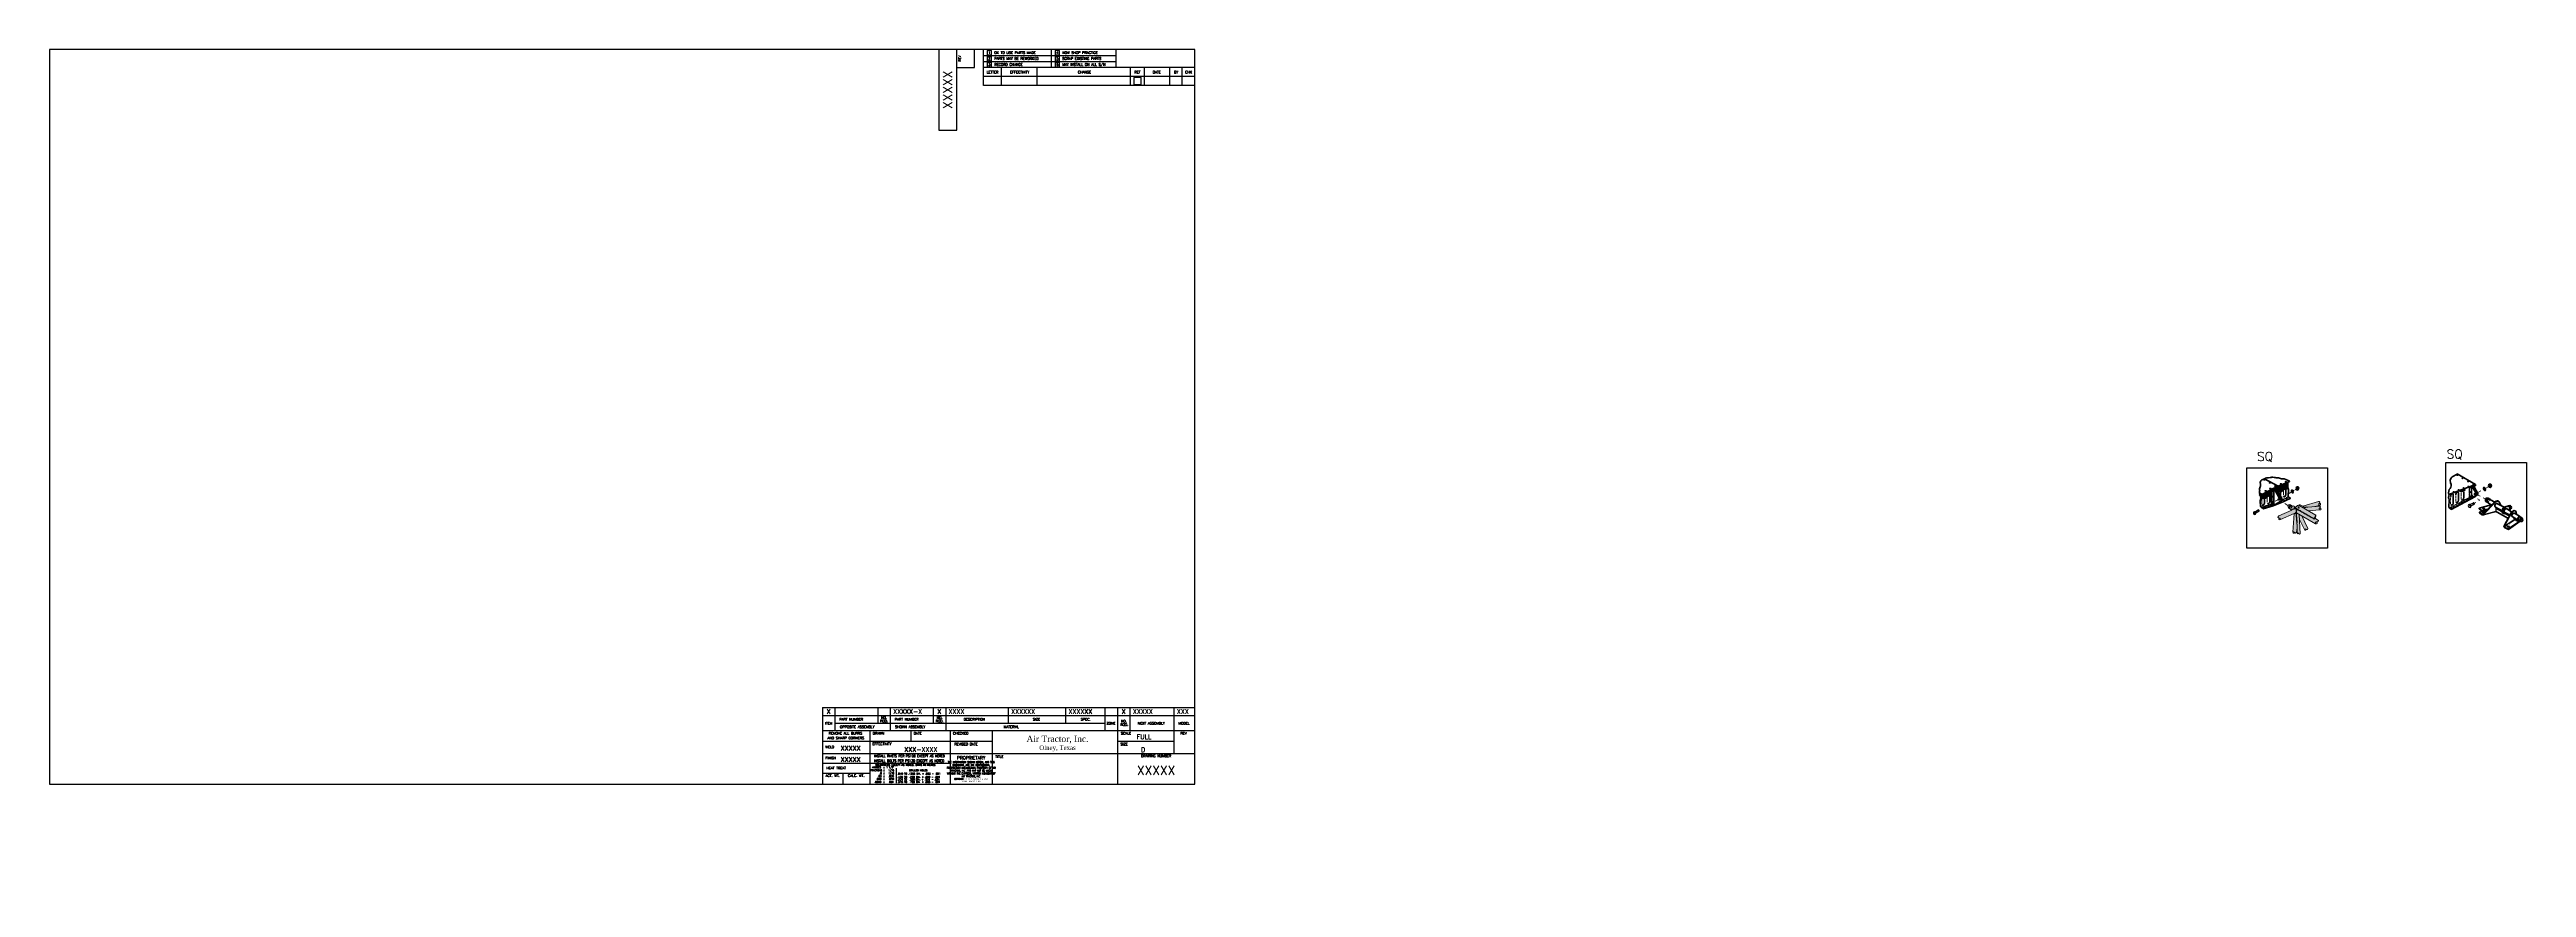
# Model space of a CAD drawing. Extents: x 0 to 69.2, y -2.9 to 20.5.
import ezdxf
from ezdxf.enums import TextEntityAlignment as Align

# ---------------------------------------------------------------- set-up
doc = ezdxf.new("R2010")
doc.units = 0
doc.header["$LTSCALE"] = 0.3
doc.header["$MEASUREMENT"] = 0
doc.linetypes.add('HIDDEN', pattern=[0.375, 0.25, -0.125])
for name, color, linetype in [('1', 1, 'CONTINUOUS'), ('HATCH', 1, 'CONTINUOUS'), ('NOTES', 2, 'CONTINUOUS'), ('TB', 1, 'CONTINUOUS'), ('TB Border', 9, 'CONTINUOUS')]:
    doc.layers.add(name, color=color, linetype=linetype)
doc.styles.add('050', font='romans', dxfattribs={"height": 0.05})
doc.styles.add('070', font='ROMANS', dxfattribs={"height": 0.07})
doc.styles.add('130', font='ROMANS', dxfattribs={"height": 0.125})
doc.styles.add('250', font='ROMANS', dxfattribs={"height": 0.25})
doc.styles.add('AT', font='georgia.ttf', dxfattribs={"height": 0.175})
doc.styles.add('ROMANS', font='ROMANS.shx')

# ---------------------------------------------------------------- blocks, each defined once
blk = doc.blocks.new('tbn')
at = {"layer": 'TB', "color": 6}
for p, q in [((-1.17, 0.86), (-1.17, 0)), ((-3.42, 0.585), (-1.17, 0.585)), ((-2.682, 0.452), (-2.682, 0.026))]:
    blk.add_line(p, q, dxfattribs=at)
at = {"layer": 'NOTES', "insert": (-1.142, 0.418), "char_height": 0.078125, "attachment_point": 4, "style": 'ROMANS'}
blk.add_mtext_dynamic_manual_height_columns('\\pxsm0.95,qc;{\\H1.152x;PROPRIETARY\\H0.86806x;\\W0.75;\\P\\H0.64x;\\C41;THE INFORMATION SHOWN HEREIN, AND THIS DOCUMENT, ARE THE CONFIDENTIAL PROPRIETARY INTELLECTUAL PROPERTY OF AIR TRACTOR, INC. AND MAY NOT BE USED WITHOUT THE EXPRESS, WRITTEN CONSENT OF AIR TRACTOR, INC.\\P\\H0.8x;COPYRIGHT \\fArial|b0|i0|c0|p34;\\W1;©\\fMS Shell Dlg|b0|i0|c0|p0;\\W0.75; EFFECTIVE DATE ABOVE\\PBY AIR TRACTOR, INC.}', width=1.11337, gutter_width=0.781, heights=[0], dxfattribs=at)
at = {"layer": 'TB', "color": 6, "style": '070'}
blk.add_text('EFFECTIVITY', height=0.07, dxfattribs=at).set_placement((-3.078, 1.126), align=Align.MIDDLE)
at = {"layer": 'TB', "color": 6, "style": '070', "width": 0.85}
for s, p in [('INSTALL RIVETS PER PS129 EXCEPT AS NOTED', (-2.312, 0.786)), ('INSTALL BOLTS PER PS130 EXCEPT AS NOTED', (-2.321, 0.652))]:
    blk.add_text(s, height=0.07, dxfattribs=at).set_placement(p, align=Align.MIDDLE)
at = {"layer": 'TB', "color": 6, "style": '050'}
for s, width, p in [('FRACTIONS', 0.8, (-3.395, 0.363)), ('1 1/2%%D', 0.9, (-2.959, 0.445)), ('1/16', 0.9, (-2.896, 0.363)), ('1/16', 0.9, (-2.896, 0.282))]:
    blk.add_text(s, height=0.05, dxfattribs=dict(at, width=width)).set_placement(p)
for s, p in [('ANGLES', (-3.357, 0.445)), ('.0000', (-3.292, 0.038)), ('.000', (-3.244, 0.119)), ('.00', (-3.196, 0.2)), ('.0', (-3.149, 0.282)), ('%%P', (-3.043, 0.445)), ('%%P', (-3.043, 0.363)), ('%%P', (-3.043, 0.282)), ('%%P', (-3.043, 0.2)), ('%%P', (-3.043, 0.119)), ('%%P', (-3.043, 0.036)), ('.030', (-2.896, 0.2)), ('.010', (-2.896, 0.119)), ('.001', (-2.896, 0.036)), ('.040 TO .1285 DIA. + .002 - .001', (-2.644, 0.267)), ('.136 TO  .228 DIA. + .003 - .001', (-2.644, 0.178)), ('.234 T0  .500 DIA. + .004 - .001', (-2.644, 0.107)), ('.515 TO  .750 DIA. + .005 - .001', (-2.644, 0.037))]:
    blk.add_text(s, height=0.05, dxfattribs=at).set_placement(p)
for s, p in [('TOLERANCES EXCEPT AS NOTED, UNITS IN INCHES', (-2.426, 0.514)), ('DRILLED HOLES', (-2.064, 0.364))]:
    blk.add_text(s, height=0.05, dxfattribs=at).set_placement(p, align=Align.CENTER)
blk = doc.blocks.new('ATB')
at = {"layer": 'TB', "color": 2, "width": 3.35, "attachment_point": 2, "style": 'AT'}
for s, insert, char_height in [('Air Tractor, Inc.', (-1.675, 0.494), 0.175), ('Olney, Texas', (-1.675, 0.222), 0.125)]:
    blk.add_mtext(s, dxfattribs=dict(at, insert=insert, char_height=char_height))

msp = doc.modelspace()

# ---------------------------------------------------------------- hatches: boundary and pattern name
at = {"layer": 'HATCH', "true_color": 0xdbdbdb}
h = msp.add_hatch(color=254, dxfattribs=at)
h.dxf.hatch_style = 1
edge = h.paths.add_edge_path()
edge.add_spline(control_points=[(62.083, 8.037), (62.067, 8.019), (62.048, 8.024), (62.035, 8.035), (62.035, 8.035), (62.009, 8.036), (61.972, 8.014), (61.957, 7.987), (61.957, 7.987), (61.931, 7.971), (61.906, 7.951), (61.881, 7.964), (61.881, 7.964), (61.856, 7.97), (61.84, 7.973), (61.815, 7.945), (61.815, 7.945), (61.794, 7.927), (61.781, 7.903), (61.768, 7.883), (61.768, 7.883), (61.768, 7.883), (61.784, 7.961), (61.784, 7.961), (61.784, 7.961), (61.784, 7.961), (61.784, 8.014), (61.784, 8.014), (61.784, 8.014), (61.784, 8.014), (61.781, 8.069), (61.781, 8.069), (61.781, 8.069), (61.781, 8.069), (62.08, 8.231), (62.08, 8.231), (62.08, 8.231), (62.08, 8.231), (62.083, 8.037), (62.083, 8.037)], knot_values=[0, 0, 0, 0, 0.090909, 0.090909, 0.090909, 0.090909, 0.181818, 0.181818, 0.181818, 0.181818, 0.272727, 0.272727, 0.272727, 0.272727, 0.363636, 0.363636, 0.363636, 0.363636, 0.454545, 0.454545, 0.454545, 0.454545, 0.545455, 0.545455, 0.545455, 0.545455, 0.636364, 0.636364, 0.636364, 0.636364, 0.727273, 0.727273, 0.727273, 0.727273, 0.818182, 0.818182, 0.818182, 0.818182, 1, 1, 1, 1], degree=3, periodic=0)
edge = h.paths.add_edge_path()
edge.add_spline(control_points=[(62.541, 8.244), (62.526, 8.226), (62.499, 8.213), (62.486, 8.223), (62.486, 8.223), (62.46, 8.225), (62.431, 8.211), (62.416, 8.184), (62.416, 8.184), (62.39, 8.167), (62.365, 8.139), (62.339, 8.153), (62.339, 8.153), (62.315, 8.159), (62.312, 8.173), (62.287, 8.145), (62.287, 8.145), (62.287, 8.145), (62.29, 8.142), (62.29, 8.142), (62.29, 8.142), (62.265, 8.211), (62.253, 8.206), (62.211, 8.263), (62.211, 8.263), (62.249, 8.275), (62.282, 8.295), (62.278, 8.323), (62.278, 8.323), (62.278, 8.323), (62.539, 8.438), (62.539, 8.438), (62.539, 8.438), (62.539, 8.438), (62.541, 8.244), (62.541, 8.244)], knot_values=[0, 0, 0, 0, 0.1, 0.1, 0.1, 0.1, 0.2, 0.2, 0.2, 0.2, 0.3, 0.3, 0.3, 0.3, 0.4, 0.4, 0.4, 0.4, 0.5, 0.5, 0.5, 0.5, 0.6, 0.6, 0.6, 0.6, 0.7, 0.7, 0.7, 0.7, 0.8, 0.8, 0.8, 0.8, 1, 1, 1, 1], degree=3, periodic=0)
at = {"layer": 'HATCH'}
h = msp.add_hatch(color=254, dxfattribs=at)
h.dxf.hatch_style = 1
h.set_gradient(color1=(214, 214, 214), color2=(214, 214, 214), tint=1)
edge = h.paths.add_edge_path()
edge.add_spline(control_points=[(62.64, 7.647), (62.523, 7.596), (62.406, 7.546), (62.288, 7.495), (62.288, 7.495), (62.265, 7.472), (62.254, 7.451), (62.288, 7.437), (62.288, 7.437), (62.282, 7.392), (62.303, 7.385), (62.333, 7.389), (62.333, 7.389), (62.333, 7.389), (62.706, 7.557), (62.706, 7.557), (62.706, 7.557), (62.706, 7.557), (62.725, 7.557), (62.725, 7.557), (62.725, 7.557), (62.725, 7.557), (62.682, 7.038), (62.682, 7.038), (62.682, 7.038), (62.677, 7.01), (62.732, 7.006), (62.732, 7.025), (62.732, 7.025), (62.751, 7.001), (62.764, 7.009), (62.785, 7.027), (62.785, 7.027), (62.785, 7.027), (62.801, 7.148), (62.801, 7.148), (62.801, 7.148), (62.801, 7.148), (62.801, 7.001), (62.801, 7.001), (62.801, 7.001), (62.807, 6.979), (62.822, 6.991), (62.842, 6.997), (62.842, 6.997), (62.86, 6.977), (62.867, 6.978), (62.884, 6.993), (62.884, 6.993), (62.884, 6.993), (62.864, 7.396), (62.864, 7.396), (62.864, 7.396), (62.864, 7.396), (63.011, 7.099), (63.011, 7.099), (63.011, 7.099), (63.036, 7.089), (63.049, 7.099), (63.06, 7.116), (63.06, 7.116), (63.079, 7.11), (63.093, 7.116), (63.101, 7.129), (63.101, 7.129), (63.101, 7.129), (62.935, 7.489), (62.935, 7.489), (62.935, 7.489), (62.935, 7.489), (63.327, 7.271), (63.327, 7.271), (63.327, 7.271), (63.358, 7.265), (63.37, 7.283), (63.36, 7.33), (63.36, 7.33), (63.379, 7.33), (63.395, 7.339), (63.403, 7.366), (63.403, 7.366), (63.403, 7.366), (63.294, 7.429), (63.294, 7.429), (63.294, 7.429), (63.294, 7.429), (63.332, 7.514), (63.332, 7.514), (63.332, 7.514), (63.332, 7.514), (63.117, 7.636), (63.117, 7.636), (63.117, 7.636), (63.117, 7.636), (63.447, 7.661), (63.447, 7.661), (63.447, 7.661), (63.484, 7.683), (63.477, 7.697), (63.443, 7.722), (63.443, 7.722), (63.457, 7.739), (63.464, 7.762), (63.43, 7.763), (63.43, 7.763), (63.43, 7.763), (63.3, 7.756), (63.3, 7.756), (63.3, 7.756), (63.3, 7.756), (63.439, 7.794), (63.439, 7.794), (63.439, 7.794), (63.468, 7.815), (63.461, 7.839), (63.432, 7.851), (63.432, 7.851), (63.441, 7.882), (63.435, 7.901), (63.398, 7.898), (63.398, 7.898), (63.398, 7.898), (62.959, 7.764), (62.959, 7.764), (62.959, 7.764), (62.959, 7.764), (62.89, 7.799), (62.89, 7.799), (62.89, 7.799), (62.89, 7.799), (62.867, 7.806), (62.867, 7.806), (62.867, 7.806), (62.867, 7.806), (62.85, 7.784), (62.85, 7.784), (62.85, 7.784), (62.85, 7.784), (62.823, 7.793), (62.823, 7.793), (62.823, 7.793), (62.823, 7.793), (62.759, 7.732), (62.759, 7.732), (62.759, 7.732), (62.759, 7.732), (62.692, 7.772), (62.692, 7.772), (62.692, 7.772), (62.692, 7.772), (62.668, 7.77), (62.668, 7.77), (62.668, 7.77), (62.668, 7.77), (62.605, 7.809), (62.605, 7.809), (62.605, 7.809), (62.574, 7.822), (62.51, 7.779), (62.565, 7.72), (62.565, 7.72), (62.565, 7.72), (62.625, 7.677), (62.625, 7.677), (62.625, 7.677), (62.625, 7.677), (62.64, 7.647), (62.64, 7.647)], knot_values=[0, 0, 0, 0, 0.023256, 0.023256, 0.023256, 0.023266, 0.046512, 0.046512, 0.046512, 0.046522, 0.069767, 0.069767, 0.069767, 0.069777, 0.093023, 0.093023, 0.093023, 0.093033, 0.116279, 0.116279, 0.116279, 0.116289, 0.139535, 0.139535, 0.139535, 0.139545, 0.162791, 0.162791, 0.162791, 0.162801, 0.186047, 0.186047, 0.186047, 0.186057, 0.209302, 0.209302, 0.209302, 0.209312, 0.232558, 0.232558, 0.232558, 0.232568, 0.255814, 0.255814, 0.255814, 0.255824, 0.27907, 0.27907, 0.27907, 0.27908, 0.302326, 0.302326, 0.302326, 0.302336, 0.325581, 0.325581, 0.325581, 0.325591, 0.348837, 0.348837, 0.348837, 0.348847, 0.372093, 0.372093, 0.372093, 0.372103, 0.395349, 0.395349, 0.395349, 0.395359, 0.418605, 0.418605, 0.418605, 0.418615, 0.44186, 0.44186, 0.44186, 0.44187, 0.465116, 0.465116, 0.465116, 0.465126, 0.488372, 0.488372, 0.488372, 0.488382, 0.511628, 0.511628, 0.511628, 0.511638, 0.534884, 0.534884, 0.534884, 0.534894, 0.55814, 0.55814, 0.55814, 0.55815, 0.581395, 0.581395, 0.581395, 0.581405, 0.604651, 0.604651, 0.604651, 0.604661, 0.627907, 0.627907, 0.627907, 0.627917, 0.651163, 0.651163, 0.651163, 0.651173, 0.674419, 0.674419, 0.674419, 0.674429, 0.697674, 0.697674, 0.697674, 0.697684, 0.72093, 0.72093, 0.72093, 0.72094, 0.744186, 0.744186, 0.744186, 0.744196, 0.767442, 0.767442, 0.767442, 0.767452, 0.790698, 0.790698, 0.790698, 0.790708, 0.813953, 0.813953, 0.813953, 0.813963, 0.837209, 0.837209, 0.837209, 0.837219, 0.860465, 0.860465, 0.860465, 0.860475, 0.883721, 0.883721, 0.883721, 0.883731, 0.906977, 0.906977, 0.906977, 0.906987, 0.930233, 0.930233, 0.930233, 0.930243, 0.953488, 0.953488, 0.953488, 0.953498, 1, 1, 1, 1], degree=3, periodic=0)
at = {"layer": 'HATCH', "true_color": 0xdbdbdb}
h = msp.add_hatch(color=254, dxfattribs=at)
h.dxf.hatch_style = 1
edge = h.paths.add_edge_path()
edge.add_spline(control_points=[(68.81, 7.464), (68.81, 7.464), (68.862, 7.391), (68.862, 7.391), (68.862, 7.391), (68.862, 7.391), (68.972, 7.319), (68.972, 7.319), (68.972, 7.319), (68.972, 7.319), (69.013, 7.351), (69.013, 7.351), (69.013, 7.351), (69.013, 7.351), (68.998, 7.371), (68.998, 7.371), (68.998, 7.371), (68.998, 7.371), (68.968, 7.376), (68.968, 7.376), (68.968, 7.376), (68.968, 7.376), (68.953, 7.392), (68.953, 7.392), (68.953, 7.392), (68.953, 7.392), (68.828, 7.465), (68.828, 7.465), (68.828, 7.465), (68.828, 7.465), (68.81, 7.464), (68.81, 7.464)], knot_values=[0, 0, 0, 0, 0.111111, 0.111111, 0.111111, 0.111111, 0.222222, 0.222222, 0.222222, 0.222222, 0.333333, 0.333333, 0.333333, 0.333333, 0.444444, 0.444444, 0.444444, 0.444444, 0.555556, 0.555556, 0.555556, 0.555556, 0.666667, 0.666667, 0.666667, 0.666667, 0.777778, 0.777778, 0.777778, 0.777778, 1, 1, 1, 1], degree=3, periodic=0)
edge = h.paths.add_edge_path()
edge.add_spline(control_points=[(68.581, 7.555), (68.581, 7.555), (68.717, 7.476), (68.717, 7.476), (68.717, 7.476), (68.717, 7.476), (68.738, 7.511), (68.738, 7.511), (68.738, 7.511), (68.738, 7.511), (68.642, 7.565), (68.642, 7.565), (68.642, 7.565), (68.642, 7.565), (68.581, 7.555), (68.581, 7.555)], knot_values=[0, 0, 0, 0, 0.2, 0.2, 0.2, 0.2, 0.4, 0.4, 0.4, 0.4, 0.6, 0.6, 0.6, 0.6, 1, 1, 1, 1], degree=3, periodic=0)
edge = h.paths.add_edge_path()
edge.add_spline(control_points=[(68.365, 7.717), (68.365, 7.717), (68.526, 7.637), (68.526, 7.637), (68.526, 7.637), (68.526, 7.637), (68.535, 7.584), (68.535, 7.584), (68.535, 7.584), (68.535, 7.584), (68.365, 7.676), (68.365, 7.676), (68.365, 7.676), (68.365, 7.676), (68.365, 7.717), (68.365, 7.717)], knot_values=[0, 0, 0, 0, 0.2, 0.2, 0.2, 0.2, 0.4, 0.4, 0.4, 0.4, 0.6, 0.6, 0.6, 0.6, 1, 1, 1, 1], degree=3, periodic=0)

# ---------------------------------------------------------------- linework, layer by layer
at = {"layer": '1', "color": 6, "lineweight": 35}
for p, q in [((67.322, 8.197), (67.381, 8.177)), ((67.383, 8.209), (67.387, 8.211)), ((67.391, 8.213), (67.45, 8.236)), ((67.402, 8.177), (67.486, 8.21)), ((67.485, 8.256), (67.494, 8.227)), ((67.494, 8.219), (67.495, 8.224))]:
    msp.add_line(p, q, dxfattribs=at)
at = {"layer": '1', "color": 41, "lineweight": 18}
for p, q in [((67.381, 8.183), (67.33, 8.2)), ((67.382, 8.199), (67.383, 8.204)), ((67.487, 8.216), (67.403, 8.183)), ((67.475, 8.217), (67.415, 8.193)), ((67.415, 8.188), (67.474, 8.211)), ((67.443, 8.191), (67.442, 8.185)), ((67.482, 8.22), (67.483, 8.225))]:
    msp.add_line(p, q, dxfattribs=at)
for centre, major_axis, ratio in [((61.888, 8.501), (0.021, 0), 0.5), ((62.038, 8.415), (0.021, 0), 0.5), ((62.19, 8.326), (0.021, 0), 0.5), ((62.347, 8.391), (0.021, 0), 0.5), ((62.484, 8.449), (0.021, 0), 0.5), ((67.276, 8.63), (0.0149, 0), 0.640084), ((67.423, 8.542), (0.0149, 0), 0.640084), ((67.58, 8.454), (0.0149, 0), 0.640084), ((67.587, 8.319), (0.0149, 0), 0.640084), ((67.726, 8.374), (0.0149, 0), 0.640084), ((61.789, 8.116), (0.021, 0), 0.5), ((61.92, 8.192), (0.021, 0), 0.5), ((62.054, 8.26), (0.021, 0), 0.5), ((67.174, 8.169), (0.0149, 0), 0.640084), ((67.314, 8.221), (0.0149, 0), 0.640084), ((67.403, 8.203), (0.00966, -0.00056), 0.575862), ((67.433, 8.215), (0.00915, -0.00053), 0.575862), ((67.453, 8.274), (0.0149, 0), 0.640084), ((67.463, 8.226), (0.00966, -0.00056), 0.575862), ((68.016, 7.698), (0.0312, 0), 0.566604), ((68.705, 7.195), (0.0312, 0), 0.566604), ((68.94, 7.367), (0.0312, 0), 0.566604)]:
    msp.add_ellipse(centre, major_axis=major_axis, ratio=ratio, dxfattribs=at)
at = {"layer": '1', "color": 6, "lineweight": 35}
for centre, major_axis, start_param, end_param in [((67.371, 8.219), (0.0202, -0.0012), 4.072399, 5.384341), ((67.39, 8.187), (0.0202, -0.0012), 4.270729, 5.384341), ((67.403, 8.203), (-0.0202, 0.0012), 5.384341, 5.668078), ((67.463, 8.226), (0.0202, -0.0012), 8.369523, 8.525933), ((67.437, 8.24), (0.0202, -0.0012), 0.24083, 0.678613), ((67.438, 8.245), (0.0202, -0.0012), 5.620589, 6.042356), ((67.474, 8.22), (0.0202, -0.0012), 5.384341, 6.283185)]:
    msp.add_ellipse(centre, major_axis=major_axis, ratio=0.575862, start_param=start_param, end_param=end_param, dxfattribs=at)
at = {"layer": '1', "color": 41, "lineweight": 18}
for centre, major_axis, ratio, start_param, end_param in [((67.403, 8.203), (-0.0202, 0.0012), 0.575862, 5.668078, 8.525933), ((67.391, 8.193), (-0.0202, 0.0012), 0.575862, 1.129137, 2.242748), ((67.403, 8.198), (-0.0202, 0.0012), 0.575862, 0, 2.242748), ((67.431, 8.186), (0.0113, -0.0007), 0.575862, 3.499236, 6.283185), ((67.432, 8.209), (0.00915, -0.00053), 0.575862, 0.55586, 2.585733), ((67.432, 8.209), (-0.00915, 0.00053), 0.575862, 3.697452, 5.727326), ((67.432, 8.197), (0.0137, -0.0008), 0.575862, 4.797996, 5.95838), ((67.432, 8.2), (-0.0165, 0.0009), 0.575862, 1.988502, 2.496995), ((67.463, 8.226), (0.0202, -0.0012), 0.575862, 5.384341, 8.369523), ((67.438, 8.245), (0.0202, -0.0012), 0.575862, 6.042356, 6.575074), ((67.462, 8.221), (0.0202, -0.0012), 0.575862, 5.384341, 6.283185), ((67.474, 8.225), (0.0202, -0.0012), 0.575862, 5.384341, 6.497952), ((68.008, 7.592), (0.0312, 0), 0.566604, 6.154057, 11.688619)]:
    msp.add_ellipse(centre, major_axis=major_axis, ratio=ratio, start_param=start_param, end_param=end_param, dxfattribs=at)
at = {"layer": '1', "color": 6, "lineweight": 35}
for points, knots in [([(61.894, 8.53), (61.894, 8.53), (62.271, 8.32), (62.271, 8.32), (62.271, 8.32), (62.271, 8.32), (62.586, 8.459), (62.586, 8.459), (62.586, 8.459), (62.585, 8.467), (62.587, 8.47), (62.573, 8.478), (62.573, 8.478), (62.511, 8.502), (62.459, 8.531), (62.397, 8.528), (62.397, 8.528), (62.347, 8.526), (62.315, 8.543), (62.279, 8.556), (62.279, 8.556), (62.238, 8.567), (62.197, 8.556), (62.156, 8.567), (62.156, 8.567), (62.112, 8.583), (62.081, 8.574), (62.051, 8.562), (62.051, 8.562), (62.012, 8.555), (61.991, 8.554), (61.972, 8.554), (61.972, 8.554), (61.944, 8.557), (61.915, 8.55), (61.886, 8.533), (61.886, 8.533), (61.768, 8.491), (61.781, 8.459), (61.768, 8.425), (61.768, 8.425), (61.777, 8.357), (61.79, 8.327), (61.773, 8.302), (61.773, 8.302), (61.743, 8.265), (61.738, 8.232), (61.757, 8.202), (61.757, 8.202), (61.749, 8.173), (61.744, 8.143), (61.757, 8.113), (61.757, 8.113), (61.751, 8.086), (61.749, 8.062), (61.778, 8.063)], [0, 0, 0, 0, 0.066667, 0.066667, 0.066667, 0.066667, 0.133333, 0.133333, 0.133333, 0.133333, 0.2, 0.2, 0.2, 0.2, 0.266667, 0.266667, 0.266667, 0.266667, 0.333333, 0.333333, 0.333333, 0.333333, 0.4, 0.4, 0.4, 0.4, 0.466667, 0.466667, 0.466667, 0.466667, 0.533333, 0.533333, 0.533333, 0.533333, 0.6, 0.6, 0.6, 0.6, 0.666667, 0.666667, 0.666667, 0.666667, 0.733333, 0.733333, 0.733333, 0.733333, 0.8, 0.8, 0.8, 0.8, 0.866667, 0.866667, 0.866667, 0.866667, 1, 1, 1, 1]), ([(62.549, 8.441), (62.54, 8.403), (62.537, 8.36), (62.541, 8.286), (62.541, 8.286), (62.568, 8.213), (62.57, 8.157), (62.554, 8.118), (62.554, 8.118), (62.538, 8.055), (62.549, 8.029), (62.568, 8.021), (62.568, 8.021), (62.568, 8.021), (62.607, 7.99), (62.607, 7.99), (62.607, 7.99), (62.606, 7.984), (62.605, 7.985), (62.604, 7.979), (62.604, 7.979), (62.349, 7.852), (62.099, 7.758), (61.854, 7.688), (61.854, 7.688), (61.854, 7.688), (61.844, 7.702), (61.844, 7.702), (61.844, 7.702), (61.826, 7.706), (61.818, 7.725), (61.807, 7.73), (61.807, 7.73), (61.789, 7.743), (61.781, 7.755), (61.778, 7.778), (61.778, 7.778), (61.775, 7.8), (61.777, 7.827), (61.771, 7.859), (61.771, 7.859), (61.768, 7.899), (61.77, 7.938), (61.781, 7.964), (61.781, 7.964), (61.792, 7.987), (61.779, 8.015), (61.778, 8.058)], [0, 0, 0, 0, 0.076923, 0.076923, 0.076923, 0.076923, 0.153846, 0.153846, 0.153846, 0.153846, 0.230769, 0.230769, 0.230769, 0.230769, 0.307692, 0.307692, 0.307692, 0.307692, 0.384615, 0.384615, 0.384615, 0.384615, 0.461538, 0.461538, 0.461538, 0.461538, 0.538462, 0.538462, 0.538462, 0.538462, 0.615385, 0.615385, 0.615385, 0.615385, 0.692308, 0.692308, 0.692308, 0.692308, 0.769231, 0.769231, 0.769231, 0.769231, 0.846154, 0.846154, 0.846154, 0.846154, 1, 1, 1, 1]), ([(62.489, 8.389), (62.489, 8.285), (62.489, 8.191), (62.489, 8.087), (62.489, 8.087), (62.48, 8.025), (62.43, 8.013), (62.416, 8.04)], [0, 0, 0, 0, 0.333333, 0.333333, 0.333333, 0.333333, 1, 1, 1, 1]), ([(67.044, 8.093), (67.044, 8.093), (67.785, 8.37), (67.785, 8.37), (67.785, 8.37), (67.785, 8.37), (67.276, 8.668), (67.276, 8.668), (67.276, 8.668), (67.247, 8.638), (67.198, 8.618), (67.149, 8.592), (67.149, 8.592), (67.115, 8.576), (67.06, 8.526), (67.089, 8.419), (67.089, 8.419), (67.116, 8.353), (67.103, 8.312), (67.074, 8.262), (67.074, 8.262), (67.042, 8.229), (67.023, 8.145), (67.044, 8.093)], [0, 0, 0, 0, 0.142857, 0.142857, 0.142857, 0.142857, 0.285714, 0.285714, 0.285714, 0.285714, 0.428571, 0.428571, 0.428571, 0.428571, 0.571429, 0.571429, 0.571429, 0.571429, 0.714286, 0.714286, 0.714286, 0.714286, 1, 1, 1, 1]), ([(67.682, 8.323), (67.696, 8.316), (67.709, 8.298), (67.727, 8.268), (67.727, 8.268), (67.727, 8.268), (67.807, 8.126), (67.807, 8.126), (67.807, 8.126), (67.82, 8.103), (67.827, 8.069), (67.801, 8.055), (67.801, 8.055), (67.801, 8.055), (67.719, 8.02), (67.719, 8.02), (67.719, 8.02), (67.702, 8.016), (67.688, 8.016), (67.677, 8.02)], [0, 0, 0, 0, 0.166667, 0.166667, 0.166667, 0.166667, 0.333333, 0.333333, 0.333333, 0.333333, 0.5, 0.5, 0.5, 0.5, 0.666667, 0.666667, 0.666667, 0.666667, 1, 1, 1, 1]), ([(67.713, 8.339), (67.727, 8.333), (67.74, 8.315), (67.758, 8.284), (67.758, 8.284), (67.758, 8.284), (67.838, 8.142), (67.838, 8.142), (67.838, 8.142), (67.851, 8.12), (67.858, 8.086), (67.832, 8.072), (67.832, 8.072), (67.832, 8.072), (67.809, 8.062), (67.809, 8.062)], [0, 0, 0, 0, 0.2, 0.2, 0.2, 0.2, 0.4, 0.4, 0.4, 0.4, 0.6, 0.6, 0.6, 0.6, 1, 1, 1, 1]), ([(67.783, 8.368), (67.783, 8.368), (67.783, 8.337), (67.783, 8.337), (67.783, 8.337), (67.783, 8.337), (67.739, 8.321), (67.739, 8.321)], [0, 0, 0, 0, 0.333333, 0.333333, 0.333333, 0.333333, 1, 1, 1, 1]), ([(61.884, 8.123), (61.884, 8.019), (61.886, 7.958), (61.886, 7.854), (61.886, 7.854), (61.877, 7.792), (61.831, 7.779), (61.817, 7.806)], [0, 0, 0, 0, 0.333333, 0.333333, 0.333333, 0.333333, 1, 1, 1, 1]), ([(62.041, 8.207), (62.041, 8.103), (62.041, 8.002), (62.041, 7.898), (62.041, 7.898), (62.032, 7.836), (61.983, 7.824), (61.969, 7.851)], [0, 0, 0, 0, 0.333333, 0.333333, 0.333333, 0.333333, 1, 1, 1, 1]), ([(62.102, 8.24), (62.102, 8.24), (62.153, 8.216), (62.153, 8.216), (62.153, 8.216), (62.153, 8.216), (62.153, 7.806), (62.153, 7.806), (62.153, 7.806), (62.153, 7.806), (62.088, 7.843), (62.088, 7.843)], [0, 0, 0, 0, 0.25, 0.25, 0.25, 0.25, 0.5, 0.5, 0.5, 0.5, 1, 1, 1, 1]), ([(62.172, 8.275), (62.195, 8.272), (62.219, 8.252), (62.24, 8.223), (62.24, 8.223), (62.24, 8.223), (62.366, 8.003), (62.366, 8.003), (62.366, 8.003), (62.385, 7.966), (62.383, 7.927), (62.36, 7.909), (62.36, 7.909), (62.36, 7.909), (62.19, 7.809), (62.19, 7.809)], [0, 0, 0, 0, 0.2, 0.2, 0.2, 0.2, 0.4, 0.4, 0.4, 0.4, 0.6, 0.6, 0.6, 0.6, 1, 1, 1, 1]), ([(67.109, 7.675), (67.109, 7.675), (67.768, 8.024), (67.768, 8.024), (67.768, 8.024), (67.768, 8.024), (67.77, 8.035), (67.77, 8.035), (67.77, 8.035), (67.77, 8.035), (67.649, 7.973), (67.649, 7.973), (67.649, 7.973), (67.649, 7.973), (67.583, 7.94), (67.583, 7.94), (67.583, 7.94), (67.562, 7.944), (67.55, 7.928), (67.535, 7.91), (67.535, 7.91), (67.535, 7.91), (67.45, 7.867), (67.45, 7.867), (67.45, 7.867), (67.432, 7.87), (67.411, 7.858), (67.39, 7.836), (67.39, 7.836), (67.39, 7.836), (67.306, 7.791), (67.306, 7.791), (67.306, 7.791), (67.289, 7.792), (67.273, 7.778), (67.255, 7.76), (67.255, 7.76), (67.255, 7.76), (67.151, 7.706), (67.151, 7.706), (67.151, 7.706), (67.127, 7.714), (67.109, 7.692), (67.102, 7.681), (67.102, 7.681), (67.102, 7.681), (67.057, 7.714), (67.057, 7.714), (67.057, 7.714), (67.048, 7.722), (67.046, 7.732), (67.044, 7.74), (67.044, 7.74), (67.042, 7.781), (67.04, 7.801), (67.048, 7.857), (67.048, 7.857), (67.051, 7.887), (67.052, 7.913), (67.047, 7.946), (67.047, 7.946), (67.043, 7.967), (67.038, 7.988), (67.034, 8.009), (67.034, 8.009), (67.035, 8.037), (67.045, 8.068), (67.046, 8.096)], [0, 0, 0, 0, 0.055556, 0.055556, 0.055556, 0.055556, 0.111111, 0.111111, 0.111111, 0.111111, 0.166667, 0.166667, 0.166667, 0.166667, 0.222222, 0.222222, 0.222222, 0.222222, 0.277778, 0.277778, 0.277778, 0.277778, 0.333333, 0.333333, 0.333333, 0.333333, 0.388889, 0.388889, 0.388889, 0.388889, 0.444444, 0.444444, 0.444444, 0.444444, 0.5, 0.5, 0.5, 0.5, 0.555556, 0.555556, 0.555556, 0.555556, 0.611111, 0.611111, 0.611111, 0.611111, 0.666667, 0.666667, 0.666667, 0.666667, 0.722222, 0.722222, 0.722222, 0.722222, 0.777778, 0.777778, 0.777778, 0.777778, 0.833333, 0.833333, 0.833333, 0.833333, 0.888889, 0.888889, 0.888889, 0.888889, 1, 1, 1, 1]), ([(67.091, 8.024), (67.094, 8.051), (67.093, 8.09), (67.129, 8.108), (67.129, 8.108), (67.169, 8.118), (67.166, 8.085), (67.165, 8.047)], [0, 0, 0, 0, 0.333333, 0.333333, 0.333333, 0.333333, 1, 1, 1, 1]), ([(67.095, 7.802), (67.111, 7.771), (67.168, 7.806), (67.165, 7.865), (67.165, 7.865), (67.165, 7.865), (67.166, 8.038), (67.166, 8.038)], [0, 0, 0, 0, 0.333333, 0.333333, 0.333333, 0.333333, 1, 1, 1, 1]), ([(67.234, 8.083), (67.238, 8.109), (67.236, 8.145), (67.273, 8.161), (67.273, 8.161), (67.307, 8.172), (67.31, 8.14), (67.308, 8.104)], [0, 0, 0, 0, 0.333333, 0.333333, 0.333333, 0.333333, 1, 1, 1, 1]), ([(67.238, 7.875), (67.254, 7.846), (67.311, 7.879), (67.308, 7.934), (67.308, 7.934), (67.308, 7.934), (67.31, 8.096), (67.31, 8.096)], [0, 0, 0, 0, 0.333333, 0.333333, 0.333333, 0.333333, 1, 1, 1, 1]), ([(67.389, 7.948), (67.406, 7.918), (67.462, 7.952), (67.46, 8.006), (67.46, 8.006), (67.46, 8.006), (67.461, 8.169), (67.461, 8.169)], [0, 0, 0, 0, 0.333333, 0.333333, 0.333333, 0.333333, 1, 1, 1, 1]), ([(67.617, 8.018), (67.617, 8.018), (67.659, 7.996), (67.659, 7.996), (67.659, 7.996), (67.659, 7.996), (67.671, 8), (67.671, 8)], [0, 0, 0, 0, 0.333333, 0.333333, 0.333333, 0.333333, 1, 1, 1, 1]), ([(68.226, 7.804), (68.226, 7.804), (68.226, 7.804), (67.886, 7.707), (67.886, 7.707)], [0.7142857, 0.7142857, 0.7142857, 0.7142857, 0.7142857, 1, 1, 1, 1]), ([(68.099, 7.656), (68.099, 7.656), (67.901, 7.601), (67.901, 7.601), (67.901, 7.601), (67.897, 7.595), (67.898, 7.584), (67.899, 7.577), (67.899, 7.577), (67.899, 7.577), (67.956, 7.537), (67.956, 7.537), (67.956, 7.537), (67.987, 7.519), (67.987, 7.517), (68.033, 7.529), (68.033, 7.529), (68.033, 7.529), (68.329, 7.611), (68.329, 7.611), (68.329, 7.611), (68.353, 7.617), (68.361, 7.617), (68.388, 7.601), (68.388, 7.601), (68.388, 7.601), (68.692, 7.432), (68.692, 7.432)], [0, 0, 0, 0, 0.125, 0.125, 0.125, 0.125, 0.25, 0.25, 0.25, 0.25, 0.375, 0.375, 0.375, 0.375, 0.5, 0.5, 0.5, 0.5, 0.625, 0.625, 0.625, 0.625, 0.75, 0.75, 0.75, 0.75, 1, 1, 1, 1]), ([(67.999, 7.548), (67.999, 7.548), (68.324, 7.883), (68.324, 7.883), (68.324, 7.883), (68.375, 7.924), (68.427, 7.926), (68.449, 7.888), (68.449, 7.888), (68.449, 7.888), (68.491, 7.788), (68.491, 7.788)], [0, 0, 0, 0, 0.25, 0.25, 0.25, 0.25, 0.5, 0.5, 0.5, 0.5, 1, 1, 1, 1]), ([(68.321, 7.882), (68.321, 7.882), (68.209, 7.946), (68.209, 7.946), (68.209, 7.946), (68.209, 7.946), (68.2, 7.948), (68.2, 7.948), (68.2, 7.948), (68.2, 7.948), (68.135, 7.985), (68.135, 7.985), (68.135, 7.985), (68.107, 7.997), (68.08, 7.996), (68.066, 7.964), (68.066, 7.964), (68.056, 7.94), (68.064, 7.901), (68.093, 7.883), (68.093, 7.883), (68.11, 7.873), (68.123, 7.868), (68.144, 7.857), (68.144, 7.857), (68.146, 7.856), (68.146, 7.852), (68.148, 7.85), (68.148, 7.85), (68.148, 7.85), (68.24, 7.796), (68.24, 7.796)], [0, 0, 0, 0, 0.111111, 0.111111, 0.111111, 0.111111, 0.222222, 0.222222, 0.222222, 0.222222, 0.333333, 0.333333, 0.333333, 0.333333, 0.444444, 0.444444, 0.444444, 0.444444, 0.555556, 0.555556, 0.555556, 0.555556, 0.666667, 0.666667, 0.666667, 0.666667, 0.777778, 0.777778, 0.777778, 0.777778, 1, 1, 1, 1]), ([(68.73, 7.654), (68.73, 7.654), (68.768, 7.684), (68.768, 7.684), (68.768, 7.684), (68.793, 7.704), (68.801, 7.754), (68.768, 7.771), (68.768, 7.771), (68.747, 7.781), (68.745, 7.785), (68.706, 7.775), (68.706, 7.775), (68.706, 7.775), (68.61, 7.749), (68.61, 7.749), (68.61, 7.749), (68.509, 7.701), (68.518, 7.586), (68.552, 7.57), (68.552, 7.57), (68.588, 7.546), (68.631, 7.556), (68.644, 7.567)], [0, 0, 0, 0, 0.142857, 0.142857, 0.142857, 0.142857, 0.285714, 0.285714, 0.285714, 0.285714, 0.428571, 0.428571, 0.428571, 0.428571, 0.571429, 0.571429, 0.571429, 0.571429, 0.714286, 0.714286, 0.714286, 0.714286, 1, 1, 1, 1]), ([(68.93, 7.541), (68.926, 7.558), (68.924, 7.577), (68.918, 7.593), (68.918, 7.593), (68.903, 7.662), (68.844, 7.662), (68.778, 7.58), (68.778, 7.58), (68.778, 7.58), (68.589, 7.219), (68.589, 7.219), (68.589, 7.219), (68.574, 7.192), (68.578, 7.182), (68.597, 7.169), (68.597, 7.169), (68.597, 7.169), (68.71, 7.116), (68.71, 7.116), (68.71, 7.116), (68.71, 7.116), (69.033, 7.346), (69.033, 7.346)], [0, 0, 0, 0, 0.142857, 0.142857, 0.142857, 0.142857, 0.285714, 0.285714, 0.285714, 0.285714, 0.428571, 0.428571, 0.428571, 0.428571, 0.571429, 0.571429, 0.571429, 0.571429, 0.714286, 0.714286, 0.714286, 0.714286, 1, 1, 1, 1]), ([(68.862, 7.569), (68.862, 7.569), (69.002, 7.496), (69.002, 7.496), (69.002, 7.496), (69.005, 7.487), (69.013, 7.483), (69.027, 7.475), (69.027, 7.475), (69.027, 7.475), (69.078, 7.443), (69.078, 7.443), (69.078, 7.443), (69.119, 7.413), (69.114, 7.349), (69.086, 7.34), (69.086, 7.34), (69.071, 7.333), (69.048, 7.339), (69.029, 7.35), (69.029, 7.35), (69.029, 7.35), (69.002, 7.369), (69.002, 7.369), (69.002, 7.369), (68.988, 7.368), (68.964, 7.377), (68.956, 7.388), (68.956, 7.388), (68.956, 7.388), (68.809, 7.476), (68.809, 7.476)], [0, 0, 0, 0, 0.111111, 0.111111, 0.111111, 0.111111, 0.222222, 0.222222, 0.222222, 0.222222, 0.333333, 0.333333, 0.333333, 0.333333, 0.444444, 0.444444, 0.444444, 0.444444, 0.555556, 0.555556, 0.555556, 0.555556, 0.666667, 0.666667, 0.666667, 0.666667, 0.777778, 0.777778, 0.777778, 0.777778, 1, 1, 1, 1])]:
    msp.add_open_spline(points, degree=3, knots=knots, dxfattribs=at)
at = {"layer": '1', "color": 41, "lineweight": 35}
for points, knots in [([(61.781, 8.069), (61.926, 8.151), (62.092, 8.241), (62.263, 8.32), (62.263, 8.32), (62.274, 8.308), (62.27, 8.293), (62.25, 8.284), (62.25, 8.284), (62.25, 8.284), (62.203, 8.265), (62.203, 8.265)], [0, 0, 0, 0, 0.25, 0.25, 0.25, 0.25, 0.5, 0.5, 0.5, 0.5, 1, 1, 1, 1]), ([(62.132, 8.252), (62.156, 8.25), (62.174, 8.234), (62.195, 8.205), (62.195, 8.205), (62.195, 8.205), (62.321, 7.985), (62.321, 7.985), (62.321, 7.985), (62.34, 7.948), (62.339, 7.909), (62.316, 7.89), (62.316, 7.89), (62.316, 7.89), (62.193, 7.814), (62.193, 7.814), (62.193, 7.814), (62.176, 7.803), (62.152, 7.805), (62.143, 7.812)], [0, 0, 0, 0, 0.166667, 0.166667, 0.166667, 0.166667, 0.333333, 0.333333, 0.333333, 0.333333, 0.5, 0.5, 0.5, 0.5, 0.666667, 0.666667, 0.666667, 0.666667, 1, 1, 1, 1]), ([(68.401, 7.836), (68.388, 7.843), (68.367, 7.85), (68.337, 7.81), (68.337, 7.81), (68.315, 7.772), (68.322, 7.738), (68.346, 7.735)], [0, 0, 0, 0, 0.333333, 0.333333, 0.333333, 0.333333, 1, 1, 1, 1]), ([(68.66, 7.691), (68.646, 7.698), (68.625, 7.705), (68.596, 7.666), (68.596, 7.666), (68.573, 7.627), (68.581, 7.594), (68.604, 7.59)], [0, 0, 0, 0, 0.333333, 0.333333, 0.333333, 0.333333, 1, 1, 1, 1]), ([(68.879, 7.567), (68.866, 7.574), (68.845, 7.581), (68.815, 7.541), (68.815, 7.541), (68.792, 7.503), (68.8, 7.469), (68.823, 7.466)], [0, 0, 0, 0, 0.333333, 0.333333, 0.333333, 0.333333, 1, 1, 1, 1])]:
    msp.add_open_spline(points, degree=3, knots=knots, dxfattribs=at)
at = {"layer": '1', "color": 41, "lineweight": 18}
for points in [[(62.274, 8.176), (62.274, 8.176), (62.274, 8.307), (62.274, 8.307)], [(62.416, 8.071), (62.416, 8.071), (62.416, 8.379), (62.416, 8.379)], [(67.661, 8.315), (67.661, 8.315), (67.66, 8), (67.66, 8)], [(67.71, 8.321), (67.705, 8.325), (67.7, 8.329), (67.695, 8.331)], [(68.185, 8.317), (68.172, 8.316), (68.164, 8.335), (68.166, 8.345)], [(68.191, 8.32), (68.179, 8.318), (68.171, 8.337), (68.173, 8.348)], [(68.188, 8.329), (68.181, 8.33), (68.179, 8.336), (68.177, 8.345)], [(68.183, 8.358), (68.183, 8.358), (68.203, 8.371), (68.203, 8.371)], [(68.207, 8.323), (68.199, 8.334), (68.191, 8.345), (68.185, 8.358)], [(68.201, 8.292), (68.201, 8.301), (68.203, 8.311), (68.207, 8.323)], [(68.208, 8.323), (68.208, 8.323), (68.228, 8.336), (68.228, 8.336)], [(61.71, 7.614), (61.719, 7.618), (61.702, 7.646), (61.696, 7.64)], [(61.721, 7.622), (61.728, 7.625), (61.712, 7.651), (61.706, 7.646)], [(61.729, 7.627), (61.736, 7.63), (61.72, 7.656), (61.714, 7.651)], [(61.795, 7.749), (61.795, 7.749), (61.844, 7.761), (61.844, 7.761)], [(61.804, 7.736), (61.804, 7.736), (61.897, 7.761), (61.897, 7.761)], [(61.812, 7.833), (61.812, 7.833), (61.812, 8.082), (61.812, 8.082)], [(62.166, 7.804), (62.166, 7.804), (61.845, 7.698), (61.845, 7.698)], [(61.909, 7.756), (61.909, 7.756), (61.909, 7.741), (61.909, 7.741)], [(61.934, 7.773), (61.934, 7.773), (62.1, 7.824), (62.1, 7.824)], [(61.965, 7.877), (61.965, 7.877), (61.967, 8.174), (61.967, 8.174)], [(62.06, 7.8), (62.06, 7.8), (62.06, 7.785), (62.06, 7.785)], [(62.077, 7.848), (62.077, 7.848), (62.08, 8.223), (62.08, 8.223)], [(62.09, 7.848), (62.09, 7.848), (62.093, 8.226), (62.093, 8.226)], [(62.134, 8.21), (62.134, 8.21), (62.149, 8.213), (62.149, 8.213)], [(62.135, 7.821), (62.135, 7.821), (62.15, 7.825), (62.15, 7.825)], [(62.599, 7.991), (62.476, 7.927), (62.337, 7.867), (62.224, 7.827)], [(62.272, 7.963), (62.27, 7.955), (62.275, 7.943), (62.285, 7.938)], [(62.387, 7.95), (62.387, 7.95), (62.473, 7.991), (62.473, 7.991)], [(62.551, 8.019), (62.551, 8.019), (62.391, 7.942), (62.391, 7.942)], [(62.49, 7.976), (62.49, 7.976), (62.49, 7.961), (62.49, 7.961)], [(62.549, 8.03), (62.549, 8.03), (62.495, 8.004), (62.495, 8.004)], [(62.676, 8.16), (62.664, 8.157), (62.651, 8.182), (62.657, 8.188)], [(62.805, 8.244), (62.793, 8.242), (62.786, 8.261), (62.788, 8.271)], [(62.811, 8.246), (62.799, 8.245), (62.792, 8.263), (62.794, 8.273)], [(62.809, 8.255), (62.802, 8.256), (62.799, 8.262), (62.798, 8.27)], [(62.803, 8.282), (62.803, 8.282), (62.823, 8.295), (62.823, 8.295)], [(62.826, 8.249), (62.818, 8.26), (62.81, 8.27), (62.805, 8.283)], [(62.82, 8.22), (62.821, 8.229), (62.822, 8.238), (62.826, 8.249)], [(62.827, 8.249), (62.827, 8.249), (62.846, 8.262), (62.846, 8.262)], [(67.079, 7.734), (67.079, 7.734), (67.059, 7.726), (67.059, 7.726)], [(67.115, 7.742), (67.115, 7.742), (67.073, 7.719), (67.073, 7.719)], [(67.318, 7.86), (67.318, 7.86), (67.089, 7.742), (67.089, 7.742)], [(67.09, 7.9), (67.09, 7.9), (67.09, 7.825), (67.09, 7.825)], [(67.091, 8.006), (67.091, 8.006), (67.091, 7.921), (67.091, 7.921)], [(67.11, 7.684), (67.11, 7.684), (67.147, 7.703), (67.147, 7.703)], [(67.294, 7.836), (67.294, 7.836), (67.14, 7.755), (67.14, 7.755)], [(67.233, 7.967), (67.233, 7.967), (67.233, 7.897), (67.233, 7.897)], [(67.234, 8.066), (67.234, 8.066), (67.234, 7.986), (67.234, 7.986)], [(67.466, 7.926), (67.466, 7.926), (67.324, 7.848), (67.324, 7.848)], [(67.403, 7.903), (67.403, 7.903), (67.339, 7.868), (67.339, 7.868)], [(67.385, 8.04), (67.385, 8.04), (67.385, 7.969), (67.385, 7.969)], [(67.386, 8.139), (67.386, 8.139), (67.386, 8.059), (67.386, 8.059)], [(67.41, 7.846), (67.41, 7.846), (67.438, 7.861), (67.438, 7.861)], [(67.589, 8), (67.589, 8), (67.435, 7.92), (67.435, 7.92)], [(67.598, 7.992), (67.598, 7.992), (67.492, 7.937), (67.492, 7.937)], [(67.555, 7.923), (67.555, 7.923), (67.572, 7.935), (67.572, 7.935)], [(67.603, 8.005), (67.603, 8.005), (67.644, 7.977), (67.644, 7.977)], [(67.604, 8.299), (67.604, 8.299), (67.604, 8.116), (67.604, 8.116)], [(67.604, 8.097), (67.604, 8.097), (67.604, 8.083), (67.604, 8.083)], [(67.604, 8.066), (67.604, 8.066), (67.604, 8.009), (67.604, 8.009)], [(67.616, 8.299), (67.616, 8.299), (67.616, 8.195), (67.616, 8.195)], [(67.617, 8.154), (67.617, 8.154), (67.617, 8.008), (67.617, 8.008)], [(67.641, 7.76), (67.63, 7.77), (67.624, 7.783), (67.62, 7.797)], [(67.621, 7.796), (67.621, 7.796), (67.639, 7.806), (67.639, 7.806)], [(67.634, 8.301), (67.634, 8.292), (67.643, 8.281), (67.649, 8.279)], [(67.634, 8.173), (67.634, 8.164), (67.643, 8.154), (67.649, 8.151)], [(67.634, 8.049), (67.634, 8.04), (67.643, 8.03), (67.649, 8.027)], [(67.636, 7.734), (67.635, 7.744), (67.637, 7.753), (67.641, 7.76)], [(67.64, 7.76), (67.64, 7.76), (67.658, 7.771), (67.658, 7.771)], [(67.735, 7.817), (67.743, 7.821), (67.726, 7.85), (67.719, 7.845)], [(67.741, 7.822), (67.749, 7.825), (67.733, 7.855), (67.726, 7.849)], [(67.748, 7.824), (67.757, 7.829), (67.74, 7.86), (67.732, 7.854)], [(67.739, 8.082), (67.739, 8.082), (67.775, 8.103), (67.775, 8.103)], [(67.763, 8.117), (67.762, 8.107), (67.77, 8.093), (67.78, 8.091)], [(68.048, 8.228), (68.035, 8.225), (68.022, 8.251), (68.028, 8.258)], [(68.108, 7.946), (68.107, 7.936), (68.115, 7.923), (68.124, 7.921)], [(68.353, 7.724), (68.353, 7.724), (68.353, 7.634), (68.353, 7.634)], [(68.365, 7.72), (68.365, 7.72), (68.365, 7.611), (68.365, 7.611)], [(68.752, 7.738), (68.746, 7.72), (68.735, 7.708), (68.726, 7.709)], [(61.609, 7.592), (61.609, 7.592), (61.625, 7.601), (61.625, 7.601)], [(61.628, 7.561), (61.618, 7.57), (61.613, 7.581), (61.609, 7.593)], [(61.624, 7.538), (61.623, 7.547), (61.624, 7.555), (61.628, 7.561)], [(61.627, 7.561), (61.627, 7.561), (61.643, 7.571), (61.643, 7.571)], [(67.978, 7.586), (67.992, 7.605), (68.023, 7.603), (68.038, 7.589)], [(68.605, 7.191), (68.605, 7.191), (68.693, 7.252), (68.693, 7.252)], [(68.607, 7.212), (68.607, 7.212), (68.893, 7.416), (68.893, 7.416)], [(68.706, 7.198), (68.706, 7.198), (68.706, 7.185), (68.706, 7.185)], [(68.708, 7.138), (68.708, 7.138), (68.708, 7.118), (68.708, 7.118)], [(68.713, 7.267), (68.713, 7.267), (68.724, 7.275), (68.724, 7.275)], [(68.735, 7.283), (68.735, 7.283), (68.909, 7.407), (68.909, 7.407)], [(68.981, 7.463), (68.981, 7.463), (68.981, 7.434), (68.981, 7.434)], [(68.981, 7.425), (68.981, 7.425), (68.981, 7.378), (68.981, 7.378)], [(69, 7.46), (69, 7.46), (69, 7.368), (69, 7.368)], [(69.045, 7.412), (69.044, 7.402), (69.052, 7.389), (69.062, 7.387)]]:
    msp.add_open_spline(points, degree=3, dxfattribs=at)
at = {"layer": '1', "color": 6, "lineweight": 35}
for points in [[(62.337, 8.05), (62.337, 8.05), (62.337, 8.341), (62.337, 8.341)], [(67.676, 8.32), (67.676, 8.32), (67.675, 8.005), (67.675, 8.005)], [(67.886, 7.707), (67.886, 7.707), (67.885, 7.688), (67.885, 7.688)], [(67.885, 7.688), (67.885, 7.688), (67.961, 7.634), (67.961, 7.634)], [(67.961, 7.634), (67.961, 7.634), (68.128, 7.681), (68.128, 7.681)], [(68.347, 7.734), (68.347, 7.734), (68.526, 7.638), (68.526, 7.638)], [(68.402, 7.835), (68.402, 7.835), (68.582, 7.735), (68.582, 7.735)], [(68.659, 7.689), (68.659, 7.689), (68.793, 7.611), (68.793, 7.611)], [(68.591, 7.598), (68.591, 7.598), (68.739, 7.52), (68.739, 7.52)]]:
    msp.add_open_spline(points, degree=3, dxfattribs=at)
at = {"layer": '1', "color": 41, "lineweight": 30}
for points in [[(62.848, 8.246), (62.874, 8.261), (62.836, 8.322), (62.809, 8.305)], [(68.23, 8.319), (68.258, 8.336), (68.217, 8.4), (68.189, 8.382)]]:
    msp.add_open_spline(points, degree=3, dxfattribs=at)
at = {"layer": '1', "color": 41, "lineweight": 18}
for points, knots in [([(67.71, 8.32), (67.721, 8.311), (67.732, 8.295), (67.745, 8.272), (67.745, 8.272), (67.745, 8.272), (67.825, 8.13), (67.825, 8.13), (67.825, 8.13), (67.834, 8.114), (67.841, 8.09), (67.832, 8.074)], [0, 0, 0, 0, 0.25, 0.25, 0.25, 0.25, 0.5, 0.5, 0.5, 0.5, 1, 1, 1, 1]), ([(68.185, 8.358), (68.185, 8.358), (68.172, 8.359), (68.161, 8.361), (68.152, 8.364)], [0.5, 0.5, 0.5, 0.5, 0.5, 1, 1, 1, 1]), ([(68.165, 8.323), (68.158, 8.333), (68.158, 8.344), (68.163, 8.348), (68.163, 8.348), (68.169, 8.352), (68.179, 8.346), (68.185, 8.336), (68.185, 8.336), (68.192, 8.326), (68.192, 8.315), (68.187, 8.312), (68.187, 8.312), (68.181, 8.308), (68.171, 8.313), (68.165, 8.323)], [0, 0, 0, 0, 0.2, 0.2, 0.2, 0.2, 0.4, 0.4, 0.4, 0.4, 0.6, 0.6, 0.6, 0.6, 1, 1, 1, 1]), ([(61.895, 7.724), (61.885, 7.731), (61.859, 7.754), (61.833, 7.747), (61.833, 7.747), (61.828, 7.737), (61.83, 7.717), (61.844, 7.707), (61.844, 7.707), (61.868, 7.734), (61.878, 7.736), (61.895, 7.724)], [0, 0, 0, 0, 0.25, 0.25, 0.25, 0.25, 0.5, 0.5, 0.5, 0.5, 1, 1, 1, 1]), ([(61.851, 7.704), (61.851, 7.704), (61.894, 7.72), (61.894, 7.72), (61.894, 7.72), (61.894, 7.72), (61.852, 7.711), (61.852, 7.711), (61.852, 7.711), (61.852, 7.711), (61.887, 7.725), (61.887, 7.725)], [0, 0, 0, 0, 0.25, 0.25, 0.25, 0.25, 0.5, 0.5, 0.5, 0.5, 1, 1, 1, 1]), ([(61.862, 7.766), (61.862, 7.766), (62.026, 7.811), (62.026, 7.811), (62.026, 7.811), (62.026, 7.811), (62.073, 7.827), (62.073, 7.827)], [0, 0, 0, 0, 0.333333, 0.333333, 0.333333, 0.333333, 1, 1, 1, 1]), ([(62.031, 7.767), (62.021, 7.774), (61.997, 7.793), (61.971, 7.786), (61.971, 7.786), (61.966, 7.775), (61.968, 7.755), (61.982, 7.746), (61.982, 7.746), (62.006, 7.773), (62.014, 7.778), (62.031, 7.767)], [0, 0, 0, 0, 0.25, 0.25, 0.25, 0.25, 0.5, 0.5, 0.5, 0.5, 1, 1, 1, 1]), ([(61.991, 7.748), (61.991, 7.748), (62.032, 7.764), (62.032, 7.764), (62.032, 7.764), (62.032, 7.764), (61.997, 7.758), (61.997, 7.758), (61.997, 7.758), (61.997, 7.758), (62.021, 7.767), (62.021, 7.767)], [0, 0, 0, 0, 0.25, 0.25, 0.25, 0.25, 0.5, 0.5, 0.5, 0.5, 1, 1, 1, 1]), ([(62.09, 8.231), (62.09, 8.231), (62.132, 8.21), (62.132, 8.21), (62.132, 8.21), (62.132, 8.21), (62.132, 7.814), (62.132, 7.814), (62.132, 7.814), (62.132, 7.814), (62.085, 7.841), (62.085, 7.841)], [0, 0, 0, 0, 0.25, 0.25, 0.25, 0.25, 0.5, 0.5, 0.5, 0.5, 1, 1, 1, 1]), ([(62.101, 7.894), (62.106, 7.897), (62.114, 7.892), (62.118, 7.883), (62.118, 7.883), (62.123, 7.874), (62.122, 7.865), (62.117, 7.862), (62.117, 7.862), (62.111, 7.86), (62.103, 7.865), (62.099, 7.873), (62.099, 7.873), (62.095, 7.882), (62.095, 7.891), (62.101, 7.894)], [0, 0, 0, 0, 0.2, 0.2, 0.2, 0.2, 0.4, 0.4, 0.4, 0.4, 0.6, 0.6, 0.6, 0.6, 1, 1, 1, 1]), ([(62.102, 8.047), (62.108, 8.05), (62.116, 8.045), (62.12, 8.037), (62.12, 8.037), (62.124, 8.028), (62.124, 8.019), (62.118, 8.016), (62.118, 8.016), (62.113, 8.013), (62.105, 8.018), (62.1, 8.027), (62.1, 8.027), (62.096, 8.035), (62.097, 8.045), (62.102, 8.047)], [0, 0, 0, 0, 0.2, 0.2, 0.2, 0.2, 0.4, 0.4, 0.4, 0.4, 0.6, 0.6, 0.6, 0.6, 1, 1, 1, 1]), ([(62.105, 8.203), (62.111, 8.206), (62.119, 8.201), (62.123, 8.192), (62.123, 8.192), (62.127, 8.184), (62.127, 8.174), (62.121, 8.172), (62.121, 8.172), (62.116, 8.169), (62.108, 8.174), (62.103, 8.182), (62.103, 8.182), (62.099, 8.191), (62.1, 8.2), (62.105, 8.203)], [0, 0, 0, 0, 0.2, 0.2, 0.2, 0.2, 0.4, 0.4, 0.4, 0.4, 0.6, 0.6, 0.6, 0.6, 1, 1, 1, 1]), ([(62.114, 8.242), (62.138, 8.239), (62.156, 8.223), (62.177, 8.195), (62.177, 8.195), (62.177, 8.195), (62.303, 7.974), (62.303, 7.974), (62.303, 7.974), (62.322, 7.938), (62.32, 7.898), (62.298, 7.88)], [0, 0, 0, 0, 0.25, 0.25, 0.25, 0.25, 0.5, 0.5, 0.5, 0.5, 1, 1, 1, 1]), ([(62.15, 8.262), (62.174, 8.263), (62.201, 8.244), (62.221, 8.213), (62.221, 8.213), (62.221, 8.213), (62.347, 7.993), (62.347, 7.993), (62.347, 7.993), (62.367, 7.956), (62.365, 7.917), (62.342, 7.898)], [0, 0, 0, 0, 0.25, 0.25, 0.25, 0.25, 0.5, 0.5, 0.5, 0.5, 1, 1, 1, 1]), ([(62.265, 7.966), (62.27, 7.969), (62.278, 7.964), (62.282, 7.955), (62.282, 7.955), (62.287, 7.947), (62.286, 7.937), (62.281, 7.935), (62.281, 7.935), (62.275, 7.932), (62.267, 7.937), (62.263, 7.946), (62.263, 7.946), (62.258, 7.954), (62.259, 7.964), (62.265, 7.966)], [0, 0, 0, 0, 0.2, 0.2, 0.2, 0.2, 0.4, 0.4, 0.4, 0.4, 0.6, 0.6, 0.6, 0.6, 1, 1, 1, 1]), ([(62.466, 7.929), (62.456, 7.936), (62.431, 7.955), (62.405, 7.948), (62.405, 7.948), (62.401, 7.938), (62.403, 7.917), (62.416, 7.908), (62.416, 7.908), (62.441, 7.935), (62.449, 7.94), (62.466, 7.929)], [0, 0, 0, 0, 0.25, 0.25, 0.25, 0.25, 0.5, 0.5, 0.5, 0.5, 1, 1, 1, 1]), ([(62.425, 7.911), (62.425, 7.911), (62.459, 7.928), (62.459, 7.928), (62.459, 7.928), (62.459, 7.928), (62.43, 7.92), (62.43, 7.92), (62.43, 7.92), (62.43, 7.92), (62.45, 7.931), (62.45, 7.931)], [0, 0, 0, 0, 0.25, 0.25, 0.25, 0.25, 0.5, 0.5, 0.5, 0.5, 1, 1, 1, 1]), ([(62.641, 8.16), (62.628, 8.18), (62.627, 8.202), (62.639, 8.209), (62.639, 8.209), (62.651, 8.217), (62.671, 8.207), (62.683, 8.188), (62.683, 8.188), (62.696, 8.168), (62.697, 8.146), (62.685, 8.138), (62.685, 8.138), (62.673, 8.131), (62.653, 8.141), (62.641, 8.16)], [0, 0, 0, 0, 0.2, 0.2, 0.2, 0.2, 0.4, 0.4, 0.4, 0.4, 0.6, 0.6, 0.6, 0.6, 1, 1, 1, 1]), ([(62.652, 8.165), (62.646, 8.175), (62.645, 8.186), (62.651, 8.189), (62.651, 8.189), (62.657, 8.193), (62.667, 8.188), (62.673, 8.179), (62.673, 8.179), (62.679, 8.169), (62.68, 8.158), (62.674, 8.154), (62.674, 8.154), (62.668, 8.15), (62.658, 8.155), (62.652, 8.165)], [0, 0, 0, 0, 0.2, 0.2, 0.2, 0.2, 0.4, 0.4, 0.4, 0.4, 0.6, 0.6, 0.6, 0.6, 1, 1, 1, 1]), ([(62.805, 8.283), (62.805, 8.283), (62.792, 8.283), (62.782, 8.285), (62.774, 8.288)], [0.5, 0.5, 0.5, 0.5, 0.5, 1, 1, 1, 1]), ([(62.786, 8.25), (62.78, 8.259), (62.779, 8.27), (62.785, 8.273), (62.785, 8.273), (62.79, 8.277), (62.799, 8.272), (62.805, 8.262), (62.805, 8.262), (62.811, 8.253), (62.812, 8.242), (62.807, 8.239), (62.807, 8.239), (62.802, 8.235), (62.792, 8.24), (62.786, 8.25)], [0, 0, 0, 0, 0.2, 0.2, 0.2, 0.2, 0.4, 0.4, 0.4, 0.4, 0.6, 0.6, 0.6, 0.6, 1, 1, 1, 1]), ([(67.148, 7.711), (67.137, 7.719), (67.111, 7.74), (67.097, 7.733), (67.097, 7.733), (67.085, 7.727), (67.097, 7.704), (67.096, 7.693)], [0, 0, 0, 0, 0.333333, 0.333333, 0.333333, 0.333333, 1, 1, 1, 1]), ([(67.169, 7.759), (67.169, 7.759), (67.17, 7.748), (67.17, 7.748), (67.17, 7.748), (67.17, 7.748), (67.173, 7.743), (67.173, 7.743), (67.173, 7.743), (67.173, 7.743), (67.186, 7.742), (67.186, 7.742), (67.186, 7.742), (67.186, 7.742), (67.193, 7.747), (67.193, 7.747), (67.193, 7.747), (67.193, 7.747), (67.193, 7.759), (67.193, 7.759)], [0, 0, 0, 0, 0.166667, 0.166667, 0.166667, 0.166667, 0.333333, 0.333333, 0.333333, 0.333333, 0.5, 0.5, 0.5, 0.5, 0.666667, 0.666667, 0.666667, 0.666667, 1, 1, 1, 1]), ([(67.17, 7.76), (67.17, 7.76), (67.174, 7.766), (67.174, 7.766), (67.174, 7.766), (67.174, 7.766), (67.186, 7.766), (67.186, 7.766), (67.186, 7.766), (67.186, 7.766), (67.191, 7.76), (67.191, 7.76), (67.191, 7.76), (67.191, 7.76), (67.186, 7.754), (67.186, 7.754), (67.186, 7.754), (67.186, 7.754), (67.176, 7.754), (67.176, 7.754), (67.176, 7.754), (67.176, 7.754), (67.17, 7.76), (67.17, 7.76)], [0, 0, 0, 0, 0.142857, 0.142857, 0.142857, 0.142857, 0.285714, 0.285714, 0.285714, 0.285714, 0.428571, 0.428571, 0.428571, 0.428571, 0.571429, 0.571429, 0.571429, 0.571429, 0.714286, 0.714286, 0.714286, 0.714286, 1, 1, 1, 1]), ([(67.302, 7.794), (67.29, 7.8), (67.251, 7.808), (67.24, 7.794), (67.24, 7.794), (67.234, 7.783), (67.251, 7.771), (67.256, 7.761)], [0, 0, 0, 0, 0.333333, 0.333333, 0.333333, 0.333333, 1, 1, 1, 1]), ([(67.32, 7.838), (67.32, 7.838), (67.325, 7.845), (67.325, 7.845), (67.325, 7.845), (67.325, 7.845), (67.337, 7.845), (67.337, 7.845), (67.337, 7.845), (67.337, 7.845), (67.342, 7.839), (67.342, 7.839), (67.342, 7.839), (67.342, 7.839), (67.336, 7.832), (67.336, 7.832), (67.336, 7.832), (67.336, 7.832), (67.326, 7.833), (67.326, 7.833), (67.326, 7.833), (67.326, 7.833), (67.32, 7.838), (67.32, 7.838)], [0, 0, 0, 0, 0.142857, 0.142857, 0.142857, 0.142857, 0.285714, 0.285714, 0.285714, 0.285714, 0.428571, 0.428571, 0.428571, 0.428571, 0.571429, 0.571429, 0.571429, 0.571429, 0.714286, 0.714286, 0.714286, 0.714286, 1, 1, 1, 1]), ([(67.32, 7.838), (67.32, 7.838), (67.32, 7.827), (67.32, 7.827), (67.32, 7.827), (67.32, 7.827), (67.324, 7.821), (67.324, 7.821), (67.324, 7.821), (67.324, 7.821), (67.337, 7.821), (67.337, 7.821), (67.337, 7.821), (67.337, 7.821), (67.343, 7.826), (67.343, 7.826), (67.343, 7.826), (67.343, 7.826), (67.343, 7.837), (67.343, 7.837)], [0, 0, 0, 0, 0.166667, 0.166667, 0.166667, 0.166667, 0.333333, 0.333333, 0.333333, 0.333333, 0.5, 0.5, 0.5, 0.5, 0.666667, 0.666667, 0.666667, 0.666667, 1, 1, 1, 1]), ([(67.45, 7.869), (67.437, 7.875), (67.398, 7.883), (67.388, 7.869), (67.388, 7.869), (67.382, 7.858), (67.388, 7.846), (67.393, 7.836)], [0, 0, 0, 0, 0.333333, 0.333333, 0.333333, 0.333333, 1, 1, 1, 1]), ([(67.445, 8.194), (67.445, 8.194), (67.445, 8.194), (67.444, 8.193), (67.444, 8.192), (67.442, 8.191), (67.441, 8.19), (67.439, 8.189), (67.437, 8.189), (67.434, 8.188), (67.433, 8.188), (67.431, 8.188), (67.431, 8.188), (67.43, 8.188)], [0.556064, 0.556064, 0.556064, 0.556064, 0.573672, 0.573672, 0.84958, 0.84958, 1.175091, 1.175091, 1.521041, 1.521041, 1.864298, 1.864298, 1.954078, 1.954078, 1.954078, 1.954078]), ([(67.456, 7.909), (67.456, 7.909), (67.461, 7.915), (67.461, 7.915), (67.461, 7.915), (67.461, 7.915), (67.473, 7.915), (67.473, 7.915), (67.473, 7.915), (67.473, 7.915), (67.478, 7.909), (67.478, 7.909), (67.478, 7.909), (67.478, 7.909), (67.472, 7.903), (67.472, 7.903), (67.472, 7.903), (67.472, 7.903), (67.462, 7.903), (67.462, 7.903), (67.462, 7.903), (67.462, 7.903), (67.456, 7.909), (67.456, 7.909)], [0, 0, 0, 0, 0.142857, 0.142857, 0.142857, 0.142857, 0.285714, 0.285714, 0.285714, 0.285714, 0.428571, 0.428571, 0.428571, 0.428571, 0.571429, 0.571429, 0.571429, 0.571429, 0.714286, 0.714286, 0.714286, 0.714286, 1, 1, 1, 1]), ([(67.456, 7.909), (67.456, 7.909), (67.456, 7.898), (67.456, 7.898), (67.456, 7.898), (67.456, 7.898), (67.46, 7.892), (67.46, 7.892), (67.46, 7.892), (67.46, 7.892), (67.472, 7.891), (67.472, 7.891), (67.472, 7.891), (67.472, 7.891), (67.479, 7.896), (67.479, 7.896), (67.479, 7.896), (67.479, 7.896), (67.479, 7.908), (67.479, 7.908)], [0, 0, 0, 0, 0.166667, 0.166667, 0.166667, 0.166667, 0.333333, 0.333333, 0.333333, 0.333333, 0.5, 0.5, 0.5, 0.5, 0.666667, 0.666667, 0.666667, 0.666667, 1, 1, 1, 1]), ([(67.579, 7.943), (67.566, 7.949), (67.527, 7.957), (67.517, 7.943), (67.517, 7.943), (67.51, 7.932), (67.527, 7.92), (67.533, 7.91)], [0, 0, 0, 0, 0.333333, 0.333333, 0.333333, 0.333333, 1, 1, 1, 1]), ([(67.581, 7.977), (67.581, 7.977), (67.586, 7.983), (67.586, 7.983), (67.586, 7.983), (67.586, 7.983), (67.598, 7.983), (67.598, 7.983), (67.598, 7.983), (67.598, 7.983), (67.603, 7.977), (67.603, 7.977), (67.603, 7.977), (67.603, 7.977), (67.597, 7.971), (67.597, 7.971), (67.597, 7.971), (67.597, 7.971), (67.588, 7.971), (67.588, 7.971), (67.588, 7.971), (67.588, 7.971), (67.581, 7.977), (67.581, 7.977)], [0, 0, 0, 0, 0.142857, 0.142857, 0.142857, 0.142857, 0.285714, 0.285714, 0.285714, 0.285714, 0.428571, 0.428571, 0.428571, 0.428571, 0.571429, 0.571429, 0.571429, 0.571429, 0.714286, 0.714286, 0.714286, 0.714286, 1, 1, 1, 1]), ([(67.581, 7.977), (67.581, 7.977), (67.581, 7.966), (67.581, 7.966), (67.581, 7.966), (67.581, 7.966), (67.585, 7.96), (67.585, 7.96), (67.585, 7.96), (67.585, 7.96), (67.598, 7.959), (67.598, 7.959), (67.598, 7.959), (67.598, 7.959), (67.604, 7.964), (67.604, 7.964), (67.604, 7.964), (67.604, 7.964), (67.604, 7.976), (67.604, 7.976)], [0, 0, 0, 0, 0.166667, 0.166667, 0.166667, 0.166667, 0.333333, 0.333333, 0.333333, 0.333333, 0.5, 0.5, 0.5, 0.5, 0.666667, 0.666667, 0.666667, 0.666667, 1, 1, 1, 1]), ([(67.62, 7.797), (67.62, 7.797), (67.614, 7.799), (67.606, 7.798), (67.598, 7.802)], [0.5, 0.5, 0.5, 0.5, 0.5, 1, 1, 1, 1]), ([(67.632, 8.302), (67.637, 8.305), (67.644, 8.301), (67.648, 8.293), (67.648, 8.293), (67.653, 8.286), (67.653, 8.278), (67.648, 8.275), (67.648, 8.275), (67.643, 8.272), (67.636, 8.276), (67.631, 8.283), (67.631, 8.283), (67.627, 8.29), (67.627, 8.299), (67.632, 8.302)], [0, 0, 0, 0, 0.2, 0.2, 0.2, 0.2, 0.4, 0.4, 0.4, 0.4, 0.6, 0.6, 0.6, 0.6, 1, 1, 1, 1]), ([(67.632, 8.174), (67.637, 8.177), (67.644, 8.173), (67.648, 8.166), (67.648, 8.166), (67.653, 8.158), (67.653, 8.15), (67.648, 8.147), (67.648, 8.147), (67.643, 8.144), (67.636, 8.148), (67.631, 8.155), (67.631, 8.155), (67.627, 8.163), (67.627, 8.171), (67.632, 8.174)], [0, 0, 0, 0, 0.2, 0.2, 0.2, 0.2, 0.4, 0.4, 0.4, 0.4, 0.6, 0.6, 0.6, 0.6, 1, 1, 1, 1]), ([(67.632, 8.05), (67.637, 8.053), (67.644, 8.049), (67.648, 8.042), (67.648, 8.042), (67.653, 8.034), (67.653, 8.026), (67.648, 8.023), (67.648, 8.023), (67.643, 8.02), (67.636, 8.024), (67.631, 8.031), (67.631, 8.031), (67.627, 8.039), (67.627, 8.047), (67.632, 8.05)], [0, 0, 0, 0, 0.2, 0.2, 0.2, 0.2, 0.4, 0.4, 0.4, 0.4, 0.6, 0.6, 0.6, 0.6, 1, 1, 1, 1]), ([(67.679, 8.304), (67.69, 8.294), (67.701, 8.278), (67.714, 8.256), (67.714, 8.256), (67.714, 8.256), (67.794, 8.114), (67.794, 8.114), (67.794, 8.114), (67.803, 8.097), (67.81, 8.074), (67.801, 8.057)], [0, 0, 0, 0, 0.25, 0.25, 0.25, 0.25, 0.5, 0.5, 0.5, 0.5, 1, 1, 1, 1]), ([(67.753, 8.118), (67.761, 8.122), (67.773, 8.117), (67.779, 8.106), (67.779, 8.106), (67.785, 8.094), (67.783, 8.082), (67.775, 8.077), (67.775, 8.077), (67.767, 8.073), (67.755, 8.078), (67.749, 8.089), (67.749, 8.089), (67.743, 8.101), (67.745, 8.113), (67.753, 8.118)], [0, 0, 0, 0, 0.2, 0.2, 0.2, 0.2, 0.4, 0.4, 0.4, 0.4, 0.6, 0.6, 0.6, 0.6, 1, 1, 1, 1]), ([(67.748, 8.098), (67.745, 8.11), (67.764, 8.112), (67.772, 8.11), (67.772, 8.11), (67.772, 8.11), (67.752, 8.117), (67.752, 8.117), (67.752, 8.117), (67.752, 8.117), (67.748, 8.098), (67.748, 8.098)], [0, 0, 0, 0, 0.25, 0.25, 0.25, 0.25, 0.5, 0.5, 0.5, 0.5, 1, 1, 1, 1]), ([(67.886, 7.706), (67.886, 7.706), (67.966, 7.649), (67.966, 7.649), (67.966, 7.649), (67.966, 7.649), (68.147, 7.7), (68.147, 7.7)], [0, 0, 0, 0, 0.333333, 0.333333, 0.333333, 0.333333, 1, 1, 1, 1]), ([(67.977, 7.528), (67.993, 7.522), (68.01, 7.529), (68.023, 7.549), (68.023, 7.549), (68.023, 7.549), (68.331, 7.865), (68.331, 7.865), (68.331, 7.865), (68.376, 7.91), (68.433, 7.905), (68.447, 7.879)], [0, 0, 0, 0, 0.25, 0.25, 0.25, 0.25, 0.5, 0.5, 0.5, 0.5, 1, 1, 1, 1]), ([(67.985, 7.694), (67.986, 7.695), (67.987, 7.695), (67.987, 7.696), (67.989, 7.697), (67.99, 7.698), (67.991, 7.699), (68.005, 7.708), (68.028, 7.706), (68.04, 7.698), (68.041, 7.697), (68.042, 7.697), (68.043, 7.696), (68.044, 7.695), (68.045, 7.695), (68.046, 7.694)], [-0.146418, -0.146418, -0.146418, -0.146418, -0.087416, -0.087416, -0.087416, 0, 0, 0, 1, 1, 1, 1.075843, 1.075843, 1.075843, 1.175363, 1.175363, 1.175363, 1.175363]), ([(68.011, 8.229), (67.998, 8.249), (67.997, 8.272), (68.009, 8.28), (68.009, 8.28), (68.022, 8.288), (68.043, 8.278), (68.056, 8.258), (68.056, 8.258), (68.069, 8.237), (68.07, 8.214), (68.058, 8.206), (68.058, 8.206), (68.045, 8.198), (68.025, 8.208), (68.011, 8.229)], [0, 0, 0, 0, 0.2, 0.2, 0.2, 0.2, 0.4, 0.4, 0.4, 0.4, 0.6, 0.6, 0.6, 0.6, 1, 1, 1, 1]), ([(68.023, 8.234), (68.016, 8.244), (68.016, 8.256), (68.022, 8.26), (68.022, 8.26), (68.028, 8.264), (68.039, 8.258), (68.045, 8.248), (68.045, 8.248), (68.052, 8.238), (68.052, 8.226), (68.046, 8.222), (68.046, 8.222), (68.04, 8.218), (68.03, 8.223), (68.023, 8.234)], [0, 0, 0, 0, 0.2, 0.2, 0.2, 0.2, 0.4, 0.4, 0.4, 0.4, 0.6, 0.6, 0.6, 0.6, 1, 1, 1, 1]), ([(68.065, 7.952), (68.079, 7.99), (68.117, 7.965), (68.12, 7.964), (68.12, 7.964), (68.134, 7.956), (68.149, 7.948), (68.163, 7.941), (68.163, 7.941), (68.175, 7.933), (68.175, 7.928), (68.169, 7.923), (68.169, 7.923), (68.152, 7.904), (68.14, 7.862), (68.152, 7.851)], [0, 0, 0, 0, 0.2, 0.2, 0.2, 0.2, 0.4, 0.4, 0.4, 0.4, 0.6, 0.6, 0.6, 0.6, 1, 1, 1, 1]), ([(68.098, 7.947), (68.106, 7.952), (68.117, 7.946), (68.123, 7.935), (68.123, 7.935), (68.129, 7.924), (68.128, 7.911), (68.119, 7.907), (68.119, 7.907), (68.111, 7.902), (68.1, 7.908), (68.094, 7.919), (68.094, 7.919), (68.088, 7.93), (68.089, 7.943), (68.098, 7.947)], [0, 0, 0, 0, 0.2, 0.2, 0.2, 0.2, 0.4, 0.4, 0.4, 0.4, 0.6, 0.6, 0.6, 0.6, 1, 1, 1, 1]), ([(68.093, 7.927), (68.09, 7.94), (68.109, 7.941), (68.117, 7.939), (68.117, 7.939), (68.117, 7.939), (68.097, 7.946), (68.097, 7.946), (68.097, 7.946), (68.097, 7.946), (68.093, 7.927), (68.093, 7.927)], [0, 0, 0, 0, 0.25, 0.25, 0.25, 0.25, 0.5, 0.5, 0.5, 0.5, 1, 1, 1, 1]), ([(68.786, 7.74), (68.779, 7.76), (68.774, 7.767), (68.724, 7.759), (68.724, 7.759), (68.724, 7.759), (68.637, 7.735), (68.637, 7.735), (68.637, 7.735), (68.574, 7.714), (68.52, 7.614), (68.572, 7.56)], [0, 0, 0, 0, 0.25, 0.25, 0.25, 0.25, 0.5, 0.5, 0.5, 0.5, 1, 1, 1, 1]), ([(68.906, 7.616), (68.884, 7.65), (68.84, 7.634), (68.788, 7.565), (68.788, 7.565), (68.788, 7.565), (68.615, 7.234), (68.615, 7.234), (68.615, 7.234), (68.602, 7.208), (68.586, 7.186), (68.617, 7.178), (68.617, 7.178), (68.617, 7.178), (68.708, 7.138), (68.708, 7.138), (68.708, 7.138), (68.708, 7.138), (69.02, 7.358), (69.02, 7.358)], [0, 0, 0, 0, 0.166667, 0.166667, 0.166667, 0.166667, 0.333333, 0.333333, 0.333333, 0.333333, 0.5, 0.5, 0.5, 0.5, 0.666667, 0.666667, 0.666667, 0.666667, 1, 1, 1, 1]), ([(68.751, 7.741), (68.76, 7.737), (68.762, 7.725), (68.757, 7.713), (68.757, 7.713), (68.752, 7.702), (68.741, 7.696), (68.732, 7.699), (68.732, 7.699), (68.724, 7.703), (68.721, 7.716), (68.726, 7.727), (68.726, 7.727), (68.732, 7.739), (68.743, 7.745), (68.751, 7.741)], [0, 0, 0, 0, 0.2, 0.2, 0.2, 0.2, 0.4, 0.4, 0.4, 0.4, 0.6, 0.6, 0.6, 0.6, 1, 1, 1, 1]), ([(68.726, 7.707), (68.724, 7.711), (68.741, 7.746), (68.752, 7.738), (68.752, 7.738), (68.75, 7.745), (68.745, 7.742), (68.741, 7.74), (68.741, 7.74), (68.728, 7.738), (68.722, 7.711), (68.726, 7.707)], [0, 0, 0, 0, 0.25, 0.25, 0.25, 0.25, 0.5, 0.5, 0.5, 0.5, 1, 1, 1, 1]), ([(61.609, 7.593), (61.609, 7.593), (61.603, 7.595), (61.596, 7.594), (61.589, 7.597)], [0.5, 0.5, 0.5, 0.5, 0.5, 1, 1, 1, 1]), ([(67.901, 7.598), (67.901, 7.598), (67.968, 7.551), (67.968, 7.551), (67.968, 7.551), (67.982, 7.54), (67.997, 7.538), (68.003, 7.552)], [0, 0, 0, 0, 0.333333, 0.333333, 0.333333, 0.333333, 1, 1, 1, 1]), ([(68.677, 7.187), (68.677, 7.188), (68.677, 7.188), (68.678, 7.189), (68.682, 7.203), (68.725, 7.206), (68.733, 7.191), (68.734, 7.19), (68.734, 7.189), (68.734, 7.188)], [-0.056519, -0.056519, -0.056519, -0.056519, 0, 0, 0, 1, 1, 1, 1.065813, 1.065813, 1.065813, 1.065813]), ([(68.912, 7.359), (68.912, 7.36), (68.912, 7.361), (68.912, 7.362), (68.916, 7.376), (68.96, 7.378), (68.967, 7.363), (68.968, 7.363), (68.968, 7.361), (68.969, 7.36)], [-0.056519, -0.056519, -0.056519, -0.056519, 0, 0, 0, 1, 1, 1, 1.065813, 1.065813, 1.065813, 1.065813]), ([(69.079, 7.341), (69.094, 7.341), (69.097, 7.402), (69.057, 7.43), (69.057, 7.43), (69.057, 7.43), (69.011, 7.457), (69.011, 7.457), (69.011, 7.457), (68.993, 7.467), (68.985, 7.468), (68.978, 7.462), (68.978, 7.462), (68.961, 7.445), (68.948, 7.408), (68.962, 7.385)], [0, 0, 0, 0, 0.2, 0.2, 0.2, 0.2, 0.4, 0.4, 0.4, 0.4, 0.6, 0.6, 0.6, 0.6, 1, 1, 1, 1]), ([(69.035, 7.413), (69.043, 7.418), (69.055, 7.412), (69.061, 7.401), (69.061, 7.401), (69.067, 7.39), (69.065, 7.377), (69.057, 7.373), (69.057, 7.373), (69.049, 7.369), (69.037, 7.374), (69.031, 7.385), (69.031, 7.385), (69.025, 7.396), (69.027, 7.409), (69.035, 7.413)], [0, 0, 0, 0, 0.2, 0.2, 0.2, 0.2, 0.4, 0.4, 0.4, 0.4, 0.6, 0.6, 0.6, 0.6, 1, 1, 1, 1]), ([(69.029, 7.393), (69.029, 7.404), (69.043, 7.407), (69.054, 7.405), (69.054, 7.405), (69.048, 7.408), (69.041, 7.41), (69.034, 7.412), (69.034, 7.412), (69.029, 7.404), (69.027, 7.397), (69.029, 7.393)], [0, 0, 0, 0, 0.25, 0.25, 0.25, 0.25, 0.5, 0.5, 0.5, 0.5, 1, 1, 1, 1])]:
    msp.add_open_spline(points, degree=3, knots=knots, dxfattribs=at)
at = {"layer": '1', "color": 41, "lineweight": 30}
for points, knots in [([(68.166, 8.294), (68.166, 8.294), (68.142, 8.331), (68.142, 8.331), (68.142, 8.331), (68.142, 8.331), (68.149, 8.363), (68.149, 8.363), (68.149, 8.363), (68.149, 8.363), (68.179, 8.38), (68.179, 8.38), (68.179, 8.38), (68.179, 8.38), (68.206, 8.374), (68.206, 8.374), (68.206, 8.374), (68.206, 8.374), (68.23, 8.337), (68.23, 8.337), (68.23, 8.337), (68.23, 8.337), (68.225, 8.307), (68.225, 8.307), (68.225, 8.307), (68.225, 8.307), (68.197, 8.289), (68.197, 8.289), (68.197, 8.289), (68.197, 8.289), (68.166, 8.294), (68.166, 8.294)], [0, 0, 0, 0, 0.111111, 0.111111, 0.111111, 0.111111, 0.222222, 0.222222, 0.222222, 0.222222, 0.333333, 0.333333, 0.333333, 0.333333, 0.444444, 0.444444, 0.444444, 0.444444, 0.555556, 0.555556, 0.555556, 0.555556, 0.666667, 0.666667, 0.666667, 0.666667, 0.777778, 0.777778, 0.777778, 0.777778, 1, 1, 1, 1]), ([(61.647, 7.575), (61.647, 7.575), (61.74, 7.63), (61.74, 7.63), (61.74, 7.63), (61.748, 7.635), (61.733, 7.664), (61.724, 7.659), (61.724, 7.659), (61.724, 7.659), (61.628, 7.602), (61.628, 7.602)], [0, 0, 0, 0, 0.25, 0.25, 0.25, 0.25, 0.5, 0.5, 0.5, 0.5, 1, 1, 1, 1]), ([(61.922, 7.767), (61.922, 7.767), (61.911, 7.76), (61.911, 7.76), (61.911, 7.76), (61.911, 7.76), (61.914, 7.751), (61.914, 7.751), (61.914, 7.751), (61.914, 7.751), (61.928, 7.749), (61.928, 7.749), (61.928, 7.749), (61.928, 7.749), (61.938, 7.756), (61.938, 7.756), (61.938, 7.756), (61.938, 7.756), (61.936, 7.764), (61.936, 7.764), (61.936, 7.764), (61.936, 7.764), (61.922, 7.767), (61.922, 7.767)], [0, 0, 0, 0, 0.142857, 0.142857, 0.142857, 0.142857, 0.285714, 0.285714, 0.285714, 0.285714, 0.428571, 0.428571, 0.428571, 0.428571, 0.571429, 0.571429, 0.571429, 0.571429, 0.714286, 0.714286, 0.714286, 0.714286, 1, 1, 1, 1]), ([(61.913, 7.74), (61.913, 7.74), (61.923, 7.736), (61.923, 7.736), (61.923, 7.736), (61.923, 7.736), (61.933, 7.738), (61.933, 7.738), (61.933, 7.738), (61.933, 7.738), (61.94, 7.743), (61.94, 7.743), (61.94, 7.743), (61.94, 7.743), (61.939, 7.756), (61.939, 7.756)], [0, 0, 0, 0, 0.2, 0.2, 0.2, 0.2, 0.4, 0.4, 0.4, 0.4, 0.6, 0.6, 0.6, 0.6, 1, 1, 1, 1]), ([(62.074, 7.812), (62.074, 7.812), (62.063, 7.805), (62.063, 7.805), (62.063, 7.805), (62.063, 7.805), (62.065, 7.795), (62.065, 7.795), (62.065, 7.795), (62.065, 7.795), (62.08, 7.794), (62.08, 7.794), (62.08, 7.794), (62.08, 7.794), (62.09, 7.8), (62.09, 7.8), (62.09, 7.8), (62.09, 7.8), (62.087, 7.809), (62.087, 7.809), (62.087, 7.809), (62.087, 7.809), (62.074, 7.812), (62.074, 7.812)], [0, 0, 0, 0, 0.142857, 0.142857, 0.142857, 0.142857, 0.285714, 0.285714, 0.285714, 0.285714, 0.428571, 0.428571, 0.428571, 0.428571, 0.571429, 0.571429, 0.571429, 0.571429, 0.714286, 0.714286, 0.714286, 0.714286, 1, 1, 1, 1]), ([(62.065, 7.785), (62.065, 7.785), (62.075, 7.781), (62.075, 7.781), (62.075, 7.781), (62.075, 7.781), (62.084, 7.783), (62.084, 7.783), (62.084, 7.783), (62.084, 7.783), (62.091, 7.788), (62.091, 7.788), (62.091, 7.788), (62.091, 7.788), (62.091, 7.8), (62.091, 7.8)], [0, 0, 0, 0, 0.2, 0.2, 0.2, 0.2, 0.4, 0.4, 0.4, 0.4, 0.6, 0.6, 0.6, 0.6, 1, 1, 1, 1]), ([(62.503, 7.988), (62.503, 7.988), (62.492, 7.981), (62.492, 7.981), (62.492, 7.981), (62.492, 7.981), (62.495, 7.971), (62.495, 7.971), (62.495, 7.971), (62.495, 7.971), (62.509, 7.97), (62.509, 7.97), (62.509, 7.97), (62.509, 7.97), (62.519, 7.976), (62.519, 7.976), (62.519, 7.976), (62.519, 7.976), (62.517, 7.985), (62.517, 7.985), (62.517, 7.985), (62.517, 7.985), (62.503, 7.988), (62.503, 7.988)], [0, 0, 0, 0, 0.142857, 0.142857, 0.142857, 0.142857, 0.285714, 0.285714, 0.285714, 0.285714, 0.428571, 0.428571, 0.428571, 0.428571, 0.571429, 0.571429, 0.571429, 0.571429, 0.714286, 0.714286, 0.714286, 0.714286, 1, 1, 1, 1]), ([(62.494, 7.96), (62.494, 7.96), (62.504, 7.957), (62.504, 7.957), (62.504, 7.957), (62.504, 7.957), (62.514, 7.959), (62.514, 7.959), (62.514, 7.959), (62.514, 7.959), (62.521, 7.964), (62.521, 7.964), (62.521, 7.964), (62.521, 7.964), (62.52, 7.976), (62.52, 7.976)], [0, 0, 0, 0, 0.2, 0.2, 0.2, 0.2, 0.4, 0.4, 0.4, 0.4, 0.6, 0.6, 0.6, 0.6, 1, 1, 1, 1]), ([(62.641, 8.16), (62.628, 8.18), (62.628, 8.204), (62.642, 8.213), (62.642, 8.213), (62.656, 8.222), (62.678, 8.213), (62.691, 8.193), (62.691, 8.193), (62.705, 8.172), (62.704, 8.148), (62.69, 8.139), (62.69, 8.139), (62.676, 8.13), (62.654, 8.139), (62.641, 8.16)], [0, 0, 0, 0, 0.2, 0.2, 0.2, 0.2, 0.4, 0.4, 0.4, 0.4, 0.6, 0.6, 0.6, 0.6, 1, 1, 1, 1]), ([(62.787, 8.222), (62.787, 8.222), (62.765, 8.257), (62.765, 8.257), (62.765, 8.257), (62.765, 8.257), (62.771, 8.287), (62.771, 8.287), (62.771, 8.287), (62.771, 8.287), (62.799, 8.304), (62.799, 8.304), (62.799, 8.304), (62.799, 8.304), (62.825, 8.298), (62.825, 8.298), (62.825, 8.298), (62.825, 8.298), (62.848, 8.263), (62.848, 8.263), (62.848, 8.263), (62.848, 8.263), (62.843, 8.235), (62.843, 8.235), (62.843, 8.235), (62.843, 8.235), (62.817, 8.217), (62.817, 8.217), (62.817, 8.217), (62.817, 8.217), (62.787, 8.222), (62.787, 8.222)], [0, 0, 0, 0, 0.111111, 0.111111, 0.111111, 0.111111, 0.222222, 0.222222, 0.222222, 0.222222, 0.333333, 0.333333, 0.333333, 0.333333, 0.444444, 0.444444, 0.444444, 0.444444, 0.555556, 0.555556, 0.555556, 0.555556, 0.666667, 0.666667, 0.666667, 0.666667, 0.777778, 0.777778, 0.777778, 0.777778, 1, 1, 1, 1]), ([(67.636, 7.733), (67.636, 7.733), (67.603, 7.741), (67.603, 7.741), (67.603, 7.741), (67.603, 7.741), (67.585, 7.776), (67.585, 7.776), (67.585, 7.776), (67.585, 7.776), (67.594, 7.803), (67.594, 7.803), (67.594, 7.803), (67.594, 7.803), (67.618, 7.816), (67.618, 7.816), (67.618, 7.816), (67.618, 7.816), (67.641, 7.808), (67.641, 7.808), (67.641, 7.808), (67.641, 7.808), (67.661, 7.772), (67.661, 7.772), (67.661, 7.772), (67.661, 7.772), (67.655, 7.742), (67.655, 7.742), (67.655, 7.742), (67.655, 7.742), (67.636, 7.733), (67.636, 7.733)], [0, 0, 0, 0, 0.111111, 0.111111, 0.111111, 0.111111, 0.222222, 0.222222, 0.222222, 0.222222, 0.333333, 0.333333, 0.333333, 0.333333, 0.444444, 0.444444, 0.444444, 0.444444, 0.555556, 0.555556, 0.555556, 0.555556, 0.666667, 0.666667, 0.666667, 0.666667, 0.777778, 0.777778, 0.777778, 0.777778, 1, 1, 1, 1]), ([(67.661, 7.775), (67.661, 7.775), (67.726, 7.811), (67.726, 7.811), (67.726, 7.811), (67.735, 7.817), (67.715, 7.848), (67.705, 7.842), (67.705, 7.842), (67.705, 7.842), (67.645, 7.808), (67.645, 7.808)], [0, 0, 0, 0, 0.25, 0.25, 0.25, 0.25, 0.5, 0.5, 0.5, 0.5, 1, 1, 1, 1]), ([(67.73, 7.815), (67.73, 7.815), (67.756, 7.83), (67.756, 7.83), (67.756, 7.83), (67.765, 7.836), (67.749, 7.862), (67.74, 7.859), (67.74, 7.859), (67.74, 7.859), (67.714, 7.844), (67.714, 7.844)], [0, 0, 0, 0, 0.25, 0.25, 0.25, 0.25, 0.5, 0.5, 0.5, 0.5, 1, 1, 1, 1]), ([(68.011, 8.228), (67.997, 8.25), (67.998, 8.275), (68.013, 8.285), (68.013, 8.285), (68.027, 8.294), (68.051, 8.284), (68.065, 8.263), (68.065, 8.263), (68.079, 8.241), (68.078, 8.216), (68.063, 8.206), (68.063, 8.206), (68.049, 8.197), (68.025, 8.207), (68.011, 8.228)], [0, 0, 0, 0, 0.2, 0.2, 0.2, 0.2, 0.4, 0.4, 0.4, 0.4, 0.6, 0.6, 0.6, 0.6, 1, 1, 1, 1]), ([(61.624, 7.537), (61.624, 7.537), (61.595, 7.544), (61.595, 7.544), (61.595, 7.544), (61.595, 7.544), (61.578, 7.574), (61.578, 7.574), (61.578, 7.574), (61.578, 7.574), (61.586, 7.598), (61.586, 7.598), (61.586, 7.598), (61.586, 7.598), (61.606, 7.61), (61.606, 7.61), (61.606, 7.61), (61.606, 7.61), (61.627, 7.603), (61.627, 7.603), (61.627, 7.603), (61.627, 7.603), (61.645, 7.572), (61.645, 7.572), (61.645, 7.572), (61.645, 7.572), (61.641, 7.546), (61.641, 7.546), (61.641, 7.546), (61.641, 7.546), (61.624, 7.537), (61.624, 7.537)], [0, 0, 0, 0, 0.111111, 0.111111, 0.111111, 0.111111, 0.222222, 0.222222, 0.222222, 0.222222, 0.333333, 0.333333, 0.333333, 0.333333, 0.444444, 0.444444, 0.444444, 0.444444, 0.555556, 0.555556, 0.555556, 0.555556, 0.666667, 0.666667, 0.666667, 0.666667, 0.777778, 0.777778, 0.777778, 0.777778, 1, 1, 1, 1])]:
    msp.add_open_spline(points, degree=3, knots=knots, dxfattribs=at)
at = {"layer": '1', "color": 30, "lineweight": 18}
for points, knots in [([(62.652, 7.658), (62.652, 7.658), (62.294, 7.497), (62.294, 7.497), (62.294, 7.497), (62.247, 7.472), (62.269, 7.441), (62.289, 7.439), (62.289, 7.439), (62.283, 7.405), (62.293, 7.376), (62.338, 7.391), (62.338, 7.391), (62.338, 7.391), (62.719, 7.564), (62.719, 7.564)], [0, 0, 0, 0, 0.2, 0.2, 0.2, 0.2, 0.4, 0.4, 0.4, 0.4, 0.6, 0.6, 0.6, 0.6, 1, 1, 1, 1]), ([(62.757, 7.734), (62.741, 7.743), (62.725, 7.753), (62.709, 7.763), (62.709, 7.763), (62.695, 7.773), (62.682, 7.773), (62.668, 7.77), (62.668, 7.77), (62.65, 7.781), (62.633, 7.792), (62.615, 7.803), (62.615, 7.803), (62.596, 7.815), (62.578, 7.817), (62.559, 7.8), (62.559, 7.8), (62.541, 7.781), (62.535, 7.755), (62.564, 7.719), (62.564, 7.719), (62.564, 7.719), (62.625, 7.676), (62.625, 7.676), (62.625, 7.676), (62.629, 7.666), (62.633, 7.661), (62.637, 7.658), (62.637, 7.658), (62.637, 7.658), (62.644, 7.654), (62.644, 7.654)], [0, 0, 0, 0, 0.111111, 0.111111, 0.111111, 0.111111, 0.222222, 0.222222, 0.222222, 0.222222, 0.333333, 0.333333, 0.333333, 0.333333, 0.444444, 0.444444, 0.444444, 0.444444, 0.555556, 0.555556, 0.555556, 0.555556, 0.666667, 0.666667, 0.666667, 0.666667, 0.777778, 0.777778, 0.777778, 0.777778, 1, 1, 1, 1]), ([(62.627, 7.673), (62.622, 7.688), (62.63, 7.729), (62.659, 7.752), (62.659, 7.752), (62.643, 7.764), (62.627, 7.776), (62.61, 7.788), (62.61, 7.788), (62.586, 7.802), (62.572, 7.802), (62.55, 7.785)], [0, 0, 0, 0, 0.25, 0.25, 0.25, 0.25, 0.5, 0.5, 0.5, 0.5, 1, 1, 1, 1]), ([(62.589, 7.764), (62.595, 7.766), (62.603, 7.759), (62.606, 7.749), (62.606, 7.749), (62.609, 7.738), (62.607, 7.728), (62.601, 7.726), (62.601, 7.726), (62.594, 7.724), (62.586, 7.731), (62.583, 7.742), (62.583, 7.742), (62.58, 7.752), (62.582, 7.762), (62.589, 7.764)], [0, 0, 0, 0, 0.2, 0.2, 0.2, 0.2, 0.4, 0.4, 0.4, 0.4, 0.6, 0.6, 0.6, 0.6, 1, 1, 1, 1]), ([(62.72, 7.563), (62.762, 7.563), (62.776, 7.602), (62.775, 7.635), (62.775, 7.635), (62.772, 7.691), (62.764, 7.692), (62.719, 7.684), (62.719, 7.684), (62.703, 7.682), (62.675, 7.677), (62.654, 7.66), (62.654, 7.66), (62.679, 7.686), (62.724, 7.709), (62.762, 7.698)], [0, 0, 0, 0, 0.2, 0.2, 0.2, 0.2, 0.4, 0.4, 0.4, 0.4, 0.6, 0.6, 0.6, 0.6, 1, 1, 1, 1]), ([(63.283, 7.406), (63.28, 7.408), (63.276, 7.401), (63.274, 7.403), (63.274, 7.403), (63.259, 7.41), (63.247, 7.413), (63.237, 7.427), (63.237, 7.427), (63.216, 7.44), (63.208, 7.444), (63.194, 7.449), (63.194, 7.449), (63.172, 7.456), (63.148, 7.479), (63.135, 7.485), (63.135, 7.485), (63.101, 7.495), (63.105, 7.503), (63.096, 7.506), (63.096, 7.506), (63.076, 7.523), (63.057, 7.526), (63.042, 7.542), (63.042, 7.542), (63.02, 7.556), (62.998, 7.556), (62.986, 7.569), (62.986, 7.569), (62.97, 7.583), (62.95, 7.59), (62.93, 7.601), (62.93, 7.601), (62.912, 7.617), (62.896, 7.618), (62.879, 7.633), (62.879, 7.633), (62.863, 7.645), (62.843, 7.646), (62.831, 7.657), (62.831, 7.657), (62.815, 7.668), (62.798, 7.677), (62.782, 7.688), (62.782, 7.688), (62.767, 7.698), (62.754, 7.699), (62.739, 7.711), (62.739, 7.711), (62.733, 7.712), (62.726, 7.714), (62.721, 7.719), (62.721, 7.719), (62.72, 7.724), (62.725, 7.73), (62.729, 7.732), (62.729, 7.732), (62.729, 7.732), (62.752, 7.725), (62.752, 7.725)], [0, 0, 0, 0, 0.0625, 0.0625, 0.0625, 0.0625, 0.125, 0.125, 0.125, 0.125, 0.1875, 0.1875, 0.1875, 0.1875, 0.25, 0.25, 0.25, 0.25, 0.3125, 0.3125, 0.3125, 0.3125, 0.375, 0.375, 0.375, 0.375, 0.4375, 0.4375, 0.4375, 0.4375, 0.5, 0.5, 0.5, 0.5, 0.5625, 0.5625, 0.5625, 0.5625, 0.625, 0.625, 0.625, 0.625, 0.6875, 0.6875, 0.6875, 0.6875, 0.75, 0.75, 0.75, 0.75, 0.8125, 0.8125, 0.8125, 0.8125, 0.875, 0.875, 0.875, 0.875, 1, 1, 1, 1]), ([(62.783, 7.687), (62.806, 7.663), (62.761, 7.6), (62.79, 7.579), (62.79, 7.579), (62.776, 7.567), (62.808, 7.274), (62.796, 7.265), (62.796, 7.265), (62.796, 7.265), (62.781, 7.408), (62.781, 7.408), (62.781, 7.408), (62.778, 7.433), (62.779, 7.503), (62.777, 7.546), (62.777, 7.546), (62.775, 7.567), (62.778, 7.571), (62.722, 7.559)], [0, 0, 0, 0, 0.166667, 0.166667, 0.166667, 0.166667, 0.333333, 0.333333, 0.333333, 0.333333, 0.5, 0.5, 0.5, 0.5, 0.666667, 0.666667, 0.666667, 0.666667, 1, 1, 1, 1]), ([(62.745, 7.716), (62.76, 7.705), (62.772, 7.706), (62.787, 7.696), (62.787, 7.696), (62.803, 7.686), (62.82, 7.676), (62.836, 7.666), (62.836, 7.666), (62.848, 7.654), (62.868, 7.653), (62.884, 7.642), (62.884, 7.642), (62.9, 7.626), (62.917, 7.626), (62.935, 7.609), (62.935, 7.609), (62.955, 7.598), (62.975, 7.591), (62.991, 7.577), (62.991, 7.577), (63.003, 7.564), (63.025, 7.565), (63.047, 7.551), (63.047, 7.551), (63.061, 7.535), (63.081, 7.531), (63.101, 7.515), (63.101, 7.515), (63.109, 7.511), (63.106, 7.504), (63.14, 7.493), (63.14, 7.493), (63.153, 7.487), (63.177, 7.464), (63.199, 7.457), (63.199, 7.457), (63.212, 7.453), (63.221, 7.448), (63.242, 7.436), (63.242, 7.436), (63.253, 7.42), (63.264, 7.419), (63.283, 7.408)], [0, 0, 0, 0, 0.083333, 0.083333, 0.083333, 0.083333, 0.166667, 0.166667, 0.166667, 0.166667, 0.25, 0.25, 0.25, 0.25, 0.333333, 0.333333, 0.333333, 0.333333, 0.416667, 0.416667, 0.416667, 0.416667, 0.5, 0.5, 0.5, 0.5, 0.583333, 0.583333, 0.583333, 0.583333, 0.666667, 0.666667, 0.666667, 0.666667, 0.75, 0.75, 0.75, 0.75, 0.833333, 0.833333, 0.833333, 0.833333, 1, 1, 1, 1]), ([(62.838, 7.75), (62.845, 7.752), (62.854, 7.745), (62.858, 7.733), (62.858, 7.733), (62.861, 7.721), (62.858, 7.71), (62.851, 7.708), (62.851, 7.708), (62.845, 7.706), (62.836, 7.713), (62.832, 7.725), (62.832, 7.725), (62.829, 7.737), (62.831, 7.748), (62.838, 7.75)], [0, 0, 0, 0, 0.2, 0.2, 0.2, 0.2, 0.4, 0.4, 0.4, 0.4, 0.6, 0.6, 0.6, 0.6, 1, 1, 1, 1]), ([(62.96, 7.765), (62.96, 7.765), (63.397, 7.897), (63.397, 7.897), (63.397, 7.897), (63.426, 7.901), (63.448, 7.887), (63.43, 7.849), (63.43, 7.849), (63.455, 7.853), (63.481, 7.806), (63.427, 7.789), (63.427, 7.789), (63.427, 7.789), (63.3, 7.755), (63.3, 7.755)], [0, 0, 0, 0, 0.2, 0.2, 0.2, 0.2, 0.4, 0.4, 0.4, 0.4, 0.6, 0.6, 0.6, 0.6, 1, 1, 1, 1]), ([(62.98, 7.752), (62.98, 7.752), (62.994, 7.743), (62.999, 7.743), (62.994, 7.728)], [0.5, 0.5, 0.5, 0.5, 0.5, 0.6666667, 0.6666667, 0.6666667, 0.6666667]), ([(62.996, 7.74), (63.02, 7.736), (63.076, 7.748), (63.094, 7.742), (63.094, 7.742), (63.094, 7.74), (63.094, 7.739), (63.094, 7.737), (63.094, 7.737), (63.062, 7.735), (63.027, 7.724), (62.994, 7.726)], [0, 0, 0, 0, 0.25, 0.25, 0.25, 0.25, 0.5, 0.5, 0.5, 0.5, 1, 1, 1, 1]), ([(63.098, 7.739), (63.098, 7.739), (63.443, 7.764), (63.443, 7.764), (63.443, 7.764), (63.459, 7.761), (63.463, 7.74), (63.438, 7.721), (63.438, 7.721), (63.492, 7.704), (63.474, 7.66), (63.437, 7.661), (63.437, 7.661), (63.437, 7.661), (63.111, 7.637), (63.111, 7.637)], [0, 0, 0, 0, 0.2, 0.2, 0.2, 0.2, 0.4, 0.4, 0.4, 0.4, 0.6, 0.6, 0.6, 0.6, 1, 1, 1, 1]), ([(62.722, 7.557), (62.722, 7.557), (62.681, 7.037), (62.681, 7.037), (62.681, 7.037), (62.685, 7.012), (62.712, 7.004), (62.733, 7.026), (62.733, 7.026), (62.751, 7.004), (62.766, 7.007), (62.785, 7.026), (62.785, 7.026), (62.785, 7.026), (62.799, 7.164), (62.799, 7.164)], [0, 0, 0, 0, 0.2, 0.2, 0.2, 0.2, 0.4, 0.4, 0.4, 0.4, 0.6, 0.6, 0.6, 0.6, 1, 1, 1, 1]), ([(63.296, 7.428), (63.296, 7.428), (63.402, 7.369), (63.402, 7.369), (63.402, 7.369), (63.399, 7.346), (63.388, 7.327), (63.359, 7.331), (63.359, 7.331), (63.367, 7.309), (63.368, 7.247), (63.314, 7.275), (63.314, 7.275), (63.314, 7.275), (62.788, 7.58), (62.788, 7.58)], [0, 0, 0, 0, 0.2, 0.2, 0.2, 0.2, 0.4, 0.4, 0.4, 0.4, 0.6, 0.6, 0.6, 0.6, 1, 1, 1, 1]), ([(62.858, 7.535), (62.858, 7.535), (62.883, 6.995), (62.883, 6.995), (62.883, 6.995), (62.885, 6.98), (62.854, 6.972), (62.842, 7), (62.842, 7), (62.815, 6.982), (62.799, 6.987), (62.802, 7.008), (62.802, 7.008), (62.802, 7.008), (62.798, 7.26), (62.798, 7.26)], [0, 0, 0, 0, 0.2, 0.2, 0.2, 0.2, 0.4, 0.4, 0.4, 0.4, 0.6, 0.6, 0.6, 0.6, 1, 1, 1, 1]), ([(62.933, 7.493), (62.933, 7.493), (63.101, 7.138), (63.101, 7.138), (63.101, 7.138), (63.101, 7.121), (63.095, 7.109), (63.057, 7.115), (63.057, 7.115), (63.047, 7.096), (63.015, 7.082), (63.005, 7.11), (63.005, 7.11), (63.005, 7.11), (62.866, 7.396), (62.866, 7.396)], [0, 0, 0, 0, 0.2, 0.2, 0.2, 0.2, 0.4, 0.4, 0.4, 0.4, 0.6, 0.6, 0.6, 0.6, 1, 1, 1, 1]), ([(63.319, 7.516), (63.322, 7.501), (63.319, 7.486), (63.304, 7.466), (63.304, 7.466), (63.29, 7.446), (63.277, 7.429), (63.276, 7.413)], [0, 0, 0, 0, 0.333333, 0.333333, 0.333333, 0.333333, 1, 1, 1, 1]), ([(63.312, 7.462), (63.312, 7.462), (63.298, 7.436), (63.281, 7.426), (63.285, 7.409)], [0.6666667, 0.6666667, 0.6666667, 0.6666667, 0.6666667, 1, 1, 1, 1]), ([(63.325, 7.517), (63.325, 7.517), (63.335, 7.497), (63.321, 7.476), (63.312, 7.462)], [0.5, 0.5, 0.5, 0.5, 0.5, 0.6666667, 0.6666667, 0.6666667, 0.6666667])]:
    msp.add_open_spline(points, degree=3, knots=knots, dxfattribs=at)
for points in [[(62.596, 7.762), (62.592, 7.762), (62.589, 7.74), (62.607, 7.733)], [(62.748, 7.719), (62.748, 7.719), (62.811, 7.783), (62.811, 7.783)], [(62.811, 7.783), (62.826, 7.796), (62.826, 7.796), (62.854, 7.781)], [(62.843, 7.748), (62.839, 7.748), (62.834, 7.721), (62.853, 7.713)], [(62.85, 7.786), (62.85, 7.786), (62.858, 7.797), (62.858, 7.797)], [(62.854, 7.781), (62.854, 7.781), (63.325, 7.517), (63.325, 7.517)], [(62.858, 7.797), (62.868, 7.809), (62.869, 7.808), (62.887, 7.801)], [(62.887, 7.801), (62.887, 7.801), (62.98, 7.752), (62.98, 7.752)], [(62.994, 7.728), (62.994, 7.728), (62.984, 7.71), (62.984, 7.71)], [(63.429, 7.849), (63.385, 7.821), (63.417, 7.784), (63.427, 7.789)], [(63.438, 7.721), (63.397, 7.689), (63.435, 7.661), (63.438, 7.661)], [(62.288, 7.439), (62.33, 7.436), (62.348, 7.41), (62.332, 7.389)], [(62.734, 7.024), (62.723, 7.047), (62.709, 7.064), (62.681, 7.036)], [(62.842, 6.999), (62.827, 7.024), (62.806, 7.031), (62.803, 7.007)], [(63.058, 7.115), (63.04, 7.129), (62.998, 7.142), (63.005, 7.11)], [(63.359, 7.331), (63.329, 7.333), (63.295, 7.302), (63.32, 7.272)]]:
    msp.add_open_spline(points, degree=3, dxfattribs=at)
at = {"layer": '1', "color": 41, "lineweight": 9}
for points in [[(67.177, 7.752), (67.177, 7.752), (67.177, 7.745), (67.177, 7.745)], [(67.185, 7.751), (67.185, 7.751), (67.185, 7.745), (67.185, 7.745)], [(67.327, 7.831), (67.327, 7.831), (67.327, 7.823), (67.327, 7.823)], [(67.335, 7.83), (67.335, 7.83), (67.335, 7.823), (67.335, 7.823)], [(67.463, 7.901), (67.463, 7.901), (67.463, 7.894), (67.463, 7.894)], [(67.471, 7.9), (67.471, 7.9), (67.471, 7.894), (67.471, 7.894)], [(67.589, 7.969), (67.589, 7.969), (67.589, 7.962), (67.589, 7.962)], [(67.597, 7.968), (67.597, 7.968), (67.597, 7.962), (67.597, 7.962)]]:
    msp.add_open_spline(points, degree=3, dxfattribs=at)
at = {"layer": 'NOTES'}
for p, q in [((61.398, 8.839), (63.648, 8.839)), ((61.398, 6.589), (61.398, 8.839)), ((63.648, 8.839), (63.648, 6.589)), ((66.959, 8.983), (69.209, 8.983)), ((66.959, 6.733), (66.959, 8.983)), ((69.209, 8.983), (69.209, 6.733)), ((63.648, 6.589), (61.398, 6.589)), ((69.209, 6.733), (66.959, 6.733))]:
    msp.add_line(p, q, dxfattribs=at)
at = {"layer": 'NOTES', "color": 41, "linetype": 'HIDDEN', "lineweight": 18}
for points in [[(68.074, 8.27), (68.074, 8.27), (68.18, 8.328), (68.18, 8.328)], [(62.277, 7.951), (62.277, 7.951), (61.773, 7.667), (61.773, 7.667)], [(62.542, 7.789), (62.542, 7.789), (62.335, 7.911), (62.335, 7.911)], [(62.662, 8.171), (62.662, 8.171), (62.371, 8.006), (62.371, 8.006)], [(62.72, 8.209), (62.72, 8.209), (62.692, 8.192), (62.692, 8.192)], [(62.746, 8.224), (62.746, 8.224), (62.801, 8.255), (62.801, 8.255)], [(67.826, 8.095), (67.826, 8.095), (68.052, 7.967), (68.052, 7.967)], [(67.849, 8.145), (67.849, 8.145), (68.038, 8.247), (68.038, 8.247)]]:
    msp.add_open_spline(points, degree=3, dxfattribs=at)
msp.add_open_spline([(67.714, 8.071), (67.714, 8.071), (67.691, 8.056), (67.691, 8.056), (67.691, 8.056), (67.691, 8.056), (67.905, 7.935), (67.905, 7.935), (67.905, 7.935), (67.905, 7.935), (67.772, 7.858), (67.772, 7.858)], degree=3, knots=[0, 0, 0, 0, 0.25, 0.25, 0.25, 0.25, 0.5, 0.5, 0.5, 0.5, 1, 1, 1, 1], dxfattribs=at)
at = {"layer": 'TB', "color": 9}
for p, q in [((24.849, 20.52), (24.849, 18.27)), ((25.349, 18.27), (25.349, 20.52)), ((25.849, 20.02), (25.849, 20.52)), ((26.099, 19.52), (26.099, 20.52)), ((29.799, 20.02), (29.799, 20.52)), ((25.349, 20.02), (25.849, 20.02)), ((32, 20.02), (26.099, 20.02)), ((24.849, 18.27), (25.349, 18.27)), ((21.599, 2.145), (21.599, 0)), ((29.839, 2.145), (29.839, 0)), ((21.599, 1.5), (32, 1.5)), ((22.919, 1.5), (22.919, 0)), ((26.339, 1.5), (26.339, 0)), ((21.599, 0.86), (32, 0.86))]:
    msp.add_line(p, q, dxfattribs=at)
at = {"layer": 'TB', "color": 6}
for p, q in [((26.099, 20.353), (29.799, 20.353)), ((26.099, 20.187), (29.799, 20.187)), ((28, 20.02), (28, 20.52)), ((32, 19.77), (26.099, 19.77)), ((32, 19.52), (26.099, 19.52)), ((26.599, 19.52), (26.599, 20.02)), ((27.599, 19.52), (27.599, 20.02)), ((30.2, 19.52), (30.2, 20.02)), ((30.599, 19.52), (30.599, 20.02)), ((31.299, 19.52), (31.299, 20.02)), ((31.649, 19.52), (31.649, 20.02)), ((21.599, 2.145), (32, 2.145)), ((21.939, 2.145), (21.939, 1.5)), ((23.14, 2.145), (23.14, 1.7)), ((23.489, 2.145), (23.489, 1.5)), ((24.689, 2.145), (24.689, 1.7)), ((25.04, 2.145), (25.04, 1.5)), ((26.79, 2.145), (26.79, 1.7)), ((28.39, 2.145), (28.39, 1.7)), ((29.489, 2.145), (29.489, 1.5)), ((30.189, 2.145), (30.189, 1.5)), ((31.419, 2.145), (31.419, 0.86)), ((21.599, 1.92), (32, 1.92)), ((21.939, 1.7), (29.489, 1.7)), ((24.069, 1.5), (24.069, 1.2)), ((25.169, 1.5), (25.169, 1.2)), ((21.599, 1.2), (26.339, 1.2)), ((25.169, 1.2), (25.169, 0.86)), ((29.839, 1.2), (31.419, 1.2)), ((21.599, 0.585), (22.919, 0.585)), ((21.599, 0.31), (22.919, 0.31)), ((22.169, 0.31), (22.169, 0))]:
    msp.add_line(p, q, dxfattribs=at)
for points in [[(26.32, 20.49), (26.2, 20.49), (26.2, 20.37), (26.32, 20.37)], [(26.32, 20.323), (26.2, 20.323), (26.2, 20.203), (26.32, 20.203)], [(26.32, 20.157), (26.2, 20.157), (26.2, 20.037), (26.32, 20.037)], [(28.22, 20.49), (28.099, 20.49), (28.099, 20.37), (28.22, 20.37)], [(28.22, 20.323), (28.099, 20.323), (28.099, 20.203), (28.22, 20.203)], [(28.22, 20.157), (28.099, 20.157), (28.099, 20.037), (28.22, 20.037)], [(30.5, 19.74), (30.299, 19.74), (30.299, 19.54), (30.5, 19.54)]]:
    msp.add_lwpolyline(points, close=True, dxfattribs=at)
at = {"layer": 'TB Border', "color": 9}
msp.add_lwpolyline([(32, 0), (32, 20.52), (0, 20.52), (0, 0)], close=True, dxfattribs=at)

# ---------------------------------------------------------------- block references
at = {"layer": 'NOTES'}
msp.add_blockref('tbn', (26.339, 0), dxfattribs=at)
at = {"layer": 'TB'}
msp.add_blockref('ATB', (29.839, 0.86), dxfattribs=at)

# ---------------------------------------------------------------- texts
at = {"layer": 'NOTES', "color": 11, "style": '250'}
msp.add_text('XXXXX', height=0.25, rotation=90, dxfattribs=at).set_placement((25.099, 19.395), align=Align.MIDDLE)
for s, p in [('SQ', (61.905, 9.141)), ('SQ', (67.202, 9.209)), ('XXXXX', (30.919, 0.39))]:
    msp.add_text(s, height=0.25, dxfattribs=at).set_placement(p, align=Align.MIDDLE)
at = {"layer": 'NOTES', "style": '130'}
for p in [(21.77, 1.968), (24.864, 1.968), (30.014, 1.968)]:
    msp.add_text('X', height=0.13, dxfattribs=at).set_placement(p, align=Align.CENTER)
for s, p in [('XXXXX-X', (23.57, 1.968)), ('XXXX', (25.119, 1.968)), ('XXXXXX', (26.869, 1.968)), ('XXXXXX', (28.47, 1.968)), ('XXXXX', (30.27, 1.968)), ('XXX', (31.5, 1.968)), ('FULL', (30.376, 1.26)), ('XXXXX', (22.106, 0.938)), ('XXXXX', (22.106, 0.628)), ('XXX-XXXX', (23.884, 0.9)), ('D', (30.496, 0.898))]:
    msp.add_text(s, height=0.13, dxfattribs=at).set_placement(p)
at = {"layer": 'TB', "color": 6, "style": '070'}
msp.add_text('REV', height=0.07, rotation=90, dxfattribs=at).set_placement((25.43, 20.27), align=Align.MIDDLE)
for s, p in [('2', (26.229, 20.233)), ('3', (26.229, 20.067)), ('1', (26.229, 20.4)), ('OK TO USE PARTS MADE', (26.399, 20.4)), ('PARTS MAY BE REWORKED', (26.399, 20.233)), ('RECORD CHANGE', (26.399, 20.067)), ('4', (28.13, 20.4)), ('5', (28.13, 20.233)), ('6', (28.13, 20.067)), ('SCRAP EXISTING PARTS', (28.299, 20.233)), ('NOW SHOP PRACTICE', (28.299, 20.4)), ('MAY INSTALL ON ALL S/N', (28.299, 20.067))]:
    msp.add_text(s, height=0.07, dxfattribs=at).set_placement(p)
for s, p in [('LETTER', (26.349, 19.89)), ('EFFECTIVITY', (27.11, 19.89)), ('CHANGE', (28.919, 19.89)), ('REF', (30.399, 19.89)), ('DATE', (30.939, 19.89)), ('BY', (31.479, 19.89)), ('CHK', (31.829, 19.89)), ('ITEM', (21.77, 1.7)), ('REMOVE ALL BURRS', (22.239, 1.42)), ('PART NUMBER', (22.399, 1.81)), ('OPPOSITE ASSEMBLY', (22.57, 1.6)), ('DRAWN', (23.16, 1.42)), ('RQD.', (23.32, 1.76)), ('NO.', (23.32, 1.86)), ('PART NUMBER', (23.95, 1.81)), ('SHOWN ASSEMBLY', (24.049, 1.6)), ('DATE', (24.259, 1.42)), ('RQD.', (24.869, 1.76)), ('NO.', (24.869, 1.86)), ('CHECKED', (25.459, 1.42)), ('DESCRIPTION', (25.84, 1.81)), ('MATERIAL', (26.875, 1.6)), ('SIZE', (27.579, 1.81)), ('SPEC.', (28.95, 1.81)), ('ZONE', (29.66, 1.7)), ('RQD.', (30.029, 1.66)), ('SCALE', (30.079, 1.42)), ('NO.', (30.019, 1.76)), ('NEXT ASSEMBLY ', (30.809, 1.7)), ('MODEL', (31.7, 1.7)), ('REV', (31.689, 1.42)), ('WELD', (21.799, 1.04)), ('FINISH', (21.829, 0.73)), ('AND SHARP CORNERS', (22.25, 1.29)), ('REVISED DATE', (25.611, 1.12)), ('TITLE', (26.54, 0.77)), ('SIZE', (30.029, 1.12)), ('DRAWING NUMBER', (30.919, 0.79)), ('ACT. WT.', (21.88, 0.24)), ('HEAT TREAT', (21.98, 0.45)), ('CALC. WT.', (22.54, 0.24))]:
    msp.add_text(s, height=0.07, dxfattribs=at).set_placement(p, align=Align.MIDDLE)

doc.saveas('drawing.dxf')
